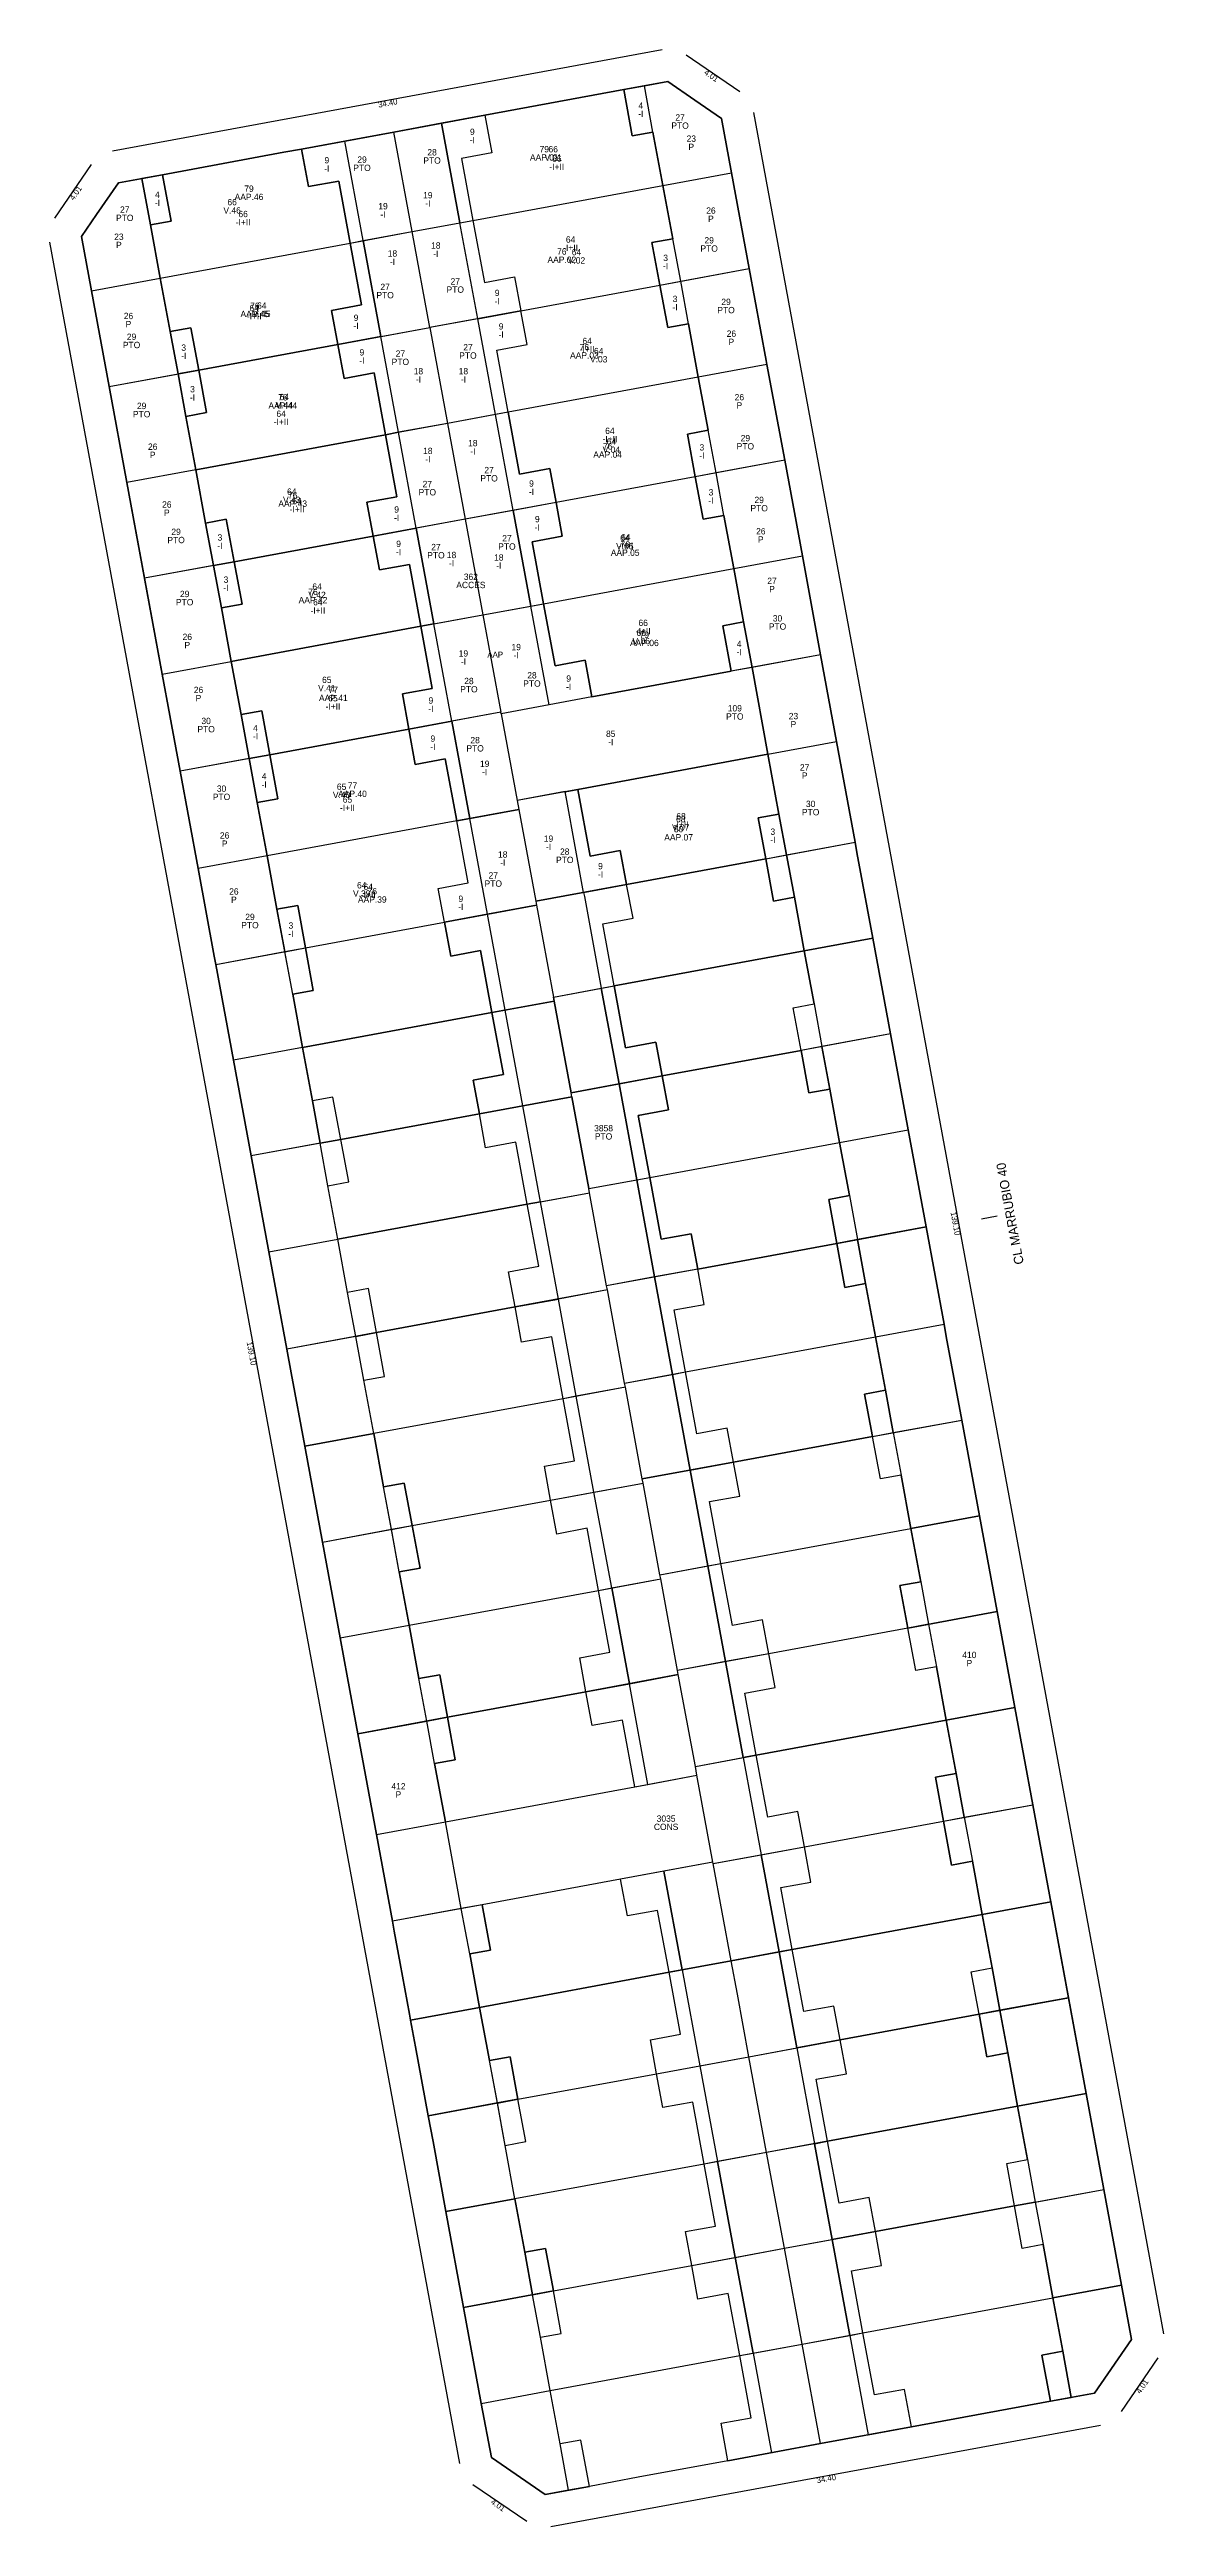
# Model space of a CAD drawing. Header units: metres. Extents: x 600199 to 600268, y 4315272 to 4315425.
import ezdxf
from ezdxf.enums import TextEntityAlignment as Align

# ---------------------------------------------------------------- set-up
doc = ezdxf.new("R2010")
doc.units = ezdxf.units.M

msp = doc.modelspace()

# ---------------------------------------------------------------- texts
at = {"layer": 'PG-AA'}
for s, p in [('-I', (600235.81, 4315421.23)), ('-I', (600225.44, 4315419.61)), ('P', (600238.92, 4315419.19)), ('-I', (600216.48, 4315417.86)), ('-I+II', (600230.64, 4315417.96)), ('-I', (600206.05, 4315415.74)), ('-I', (600219.94, 4315415.03)), ('-I', (600222.7, 4315415.71)), ('P', (600240.13, 4315414.76)), ('P', (600203.68, 4315413.15)), ('-I+II', (600211.33, 4315414.55)), ('-I', (600220.52, 4315412.12)), ('-I', (600223.19, 4315412.61)), ('-I+II', (600231.49, 4315412.98)), ('-I', (600237.34, 4315411.85)), ('-I+II', (600212.01, 4315408.76)), ('-I', (600226.97, 4315409.69)), ('-I', (600237.92, 4315409.32)), ('P', (600204.27, 4315408.27)), ('-I', (600218.28, 4315408.16)), ('-I', (600227.21, 4315407.63)), ('P', (600241.39, 4315407.18)), ('-I', (600207.67, 4315406.32)), ('-I', (600218.64, 4315406.03)), ('-I+II', (600232.51, 4315406.73)), ('-I', (600222.12, 4315404.87)), ('-I', (600224.89, 4315404.87)), ('-I', (600208.21, 4315403.76)), ('P', (600241.88, 4315403.27)), ('-I+II', (600213.67, 4315402.25)), ('-I+II', (600233.91, 4315401.2)), ('P', (600205.76, 4315400.22)), ('-I', (600222.7, 4315399.96)), ('-I', (600225.47, 4315400.44)), ('-I', (600239.57, 4315400.18)), ('-I', (600229.08, 4315397.95)), ('P', (600206.63, 4315396.66)), ('-I+II', (600214.65, 4315396.87)), ('-I', (600220.78, 4315396.35)), ('-I', (600240.13, 4315397.41)), ('-I', (600229.44, 4315395.76)), ('P', (600243.2, 4315395.01)), ('-I', (600209.9, 4315394.63)), ('-I', (600220.9, 4315394.24)), ('-I', (600224.16, 4315393.55)), ('-I', (600227.07, 4315393.4)), ('-I+II', (600234.89, 4315394.64)), ('-I', (600210.27, 4315392.03)), ('P', (600243.89, 4315391.96)), ('-I+II', (600215.93, 4315390.64)), ('-I+II', (600235.96, 4315389.37)), ('P', (600207.89, 4315388.51)), ('-I', (600224.89, 4315387.49)), ('-I', (600228.14, 4315387.88)), ('-I', (600241.87, 4315388.08)), ('-I', (600231.37, 4315385.94)), ('P', (600208.58, 4315385.24)), ('-I+II', (600216.86, 4315384.73)), ('-I', (600222.89, 4315384.59)), ('-I', (600212.09, 4315382.89)), ('-I', (600233.96, 4315382.54)), ('P', (600245.21, 4315383.63)), ('-I', (600223.01, 4315382.24)), ('-I', (600212.62, 4315379.92)), ('-I', (600226.2, 4315380.69)), ('P', (600245.9, 4315380.47)), ('-I+II', (600217.75, 4315378.49)), ('-I+II', (600238.29, 4315377.46)), ('-I', (600243.94, 4315376.51)), ('P', (600210.19, 4315376.28)), ('-I', (600227.31, 4315375.11)), ('-I', (600230.13, 4315376.08)), ('-I', (600233.33, 4315374.39)), ('P', (600210.76, 4315372.83)), ('-I+II', (600219.03, 4315373.12)), ('-I', (600224.73, 4315372.38)), ('-I', (600214.27, 4315370.73)), ('P', (600256.04, 4315325.81)), ('P', (600220.89, 4315317.72)), ('CONS', (600237.37, 4315315.73))]:
    msp.add_text(s, height=0.39, dxfattribs=at).set_placement(p, align=Align.TOP_CENTER)
at = {"layer": 'PG-AS'}
for s, p in [('4', (600235.81, 4315421.23)), ('9', (600225.44, 4315419.61)), ('23', (600238.92, 4315419.19)), ('9', (600216.48, 4315417.86)), ('66', (600230.64, 4315417.96)), ('4', (600206.05, 4315415.74)), ('19', (600222.7, 4315415.71)), ('66', (600211.33, 4315414.55)), ('19', (600219.94, 4315415.03)), ('26', (600240.13, 4315414.76)), ('23', (600203.68, 4315413.15)), ('18', (600223.19, 4315412.61)), ('64', (600231.49, 4315412.98)), ('18', (600220.52, 4315412.12)), ('3', (600237.34, 4315411.85)), ('9', (600226.97, 4315409.69)), ('26', (600204.27, 4315408.27)), ('64', (600212.01, 4315408.76)), ('9', (600218.28, 4315408.16)), ('3', (600237.92, 4315409.32)), ('9', (600227.21, 4315407.63)), ('64', (600232.51, 4315406.73)), ('26', (600241.39, 4315407.18)), ('3', (600207.67, 4315406.32)), ('9', (600218.64, 4315406.03)), ('3', (600208.21, 4315403.76)), ('18', (600222.12, 4315404.87)), ('18', (600224.89, 4315404.87)), ('64', (600213.67, 4315402.25)), ('26', (600241.88, 4315403.27)), ('18', (600225.47, 4315400.44)), ('64', (600233.91, 4315401.2)), ('26', (600205.76, 4315400.22)), ('18', (600222.7, 4315399.96)), ('3', (600239.57, 4315400.18)), ('9', (600229.08, 4315397.95)), ('3', (600240.13, 4315397.41)), ('26', (600206.63, 4315396.66)), ('64', (600214.65, 4315396.87)), ('9', (600220.78, 4315396.35)), ('9', (600229.44, 4315395.76)), ('3', (600209.9, 4315394.63)), ('9', (600220.9, 4315394.24)), ('64', (600234.89, 4315394.64)), ('26', (600243.2, 4315395.01)), ('18', (600224.16, 4315393.55)), ('18', (600227.07, 4315393.4)), ('3', (600210.27, 4315392.03)), ('27', (600243.89, 4315391.96)), ('64', (600215.93, 4315390.64)), ('26', (600207.89, 4315388.51)), ('66', (600235.96, 4315389.37)), ('19', (600224.89, 4315387.49)), ('19', (600228.14, 4315387.88)), ('4', (600241.87, 4315388.08)), ('26', (600208.58, 4315385.24)), ('9', (600231.37, 4315385.94)), ('65', (600216.86, 4315384.73)), ('9', (600222.89, 4315384.59)), ('23', (600245.21, 4315383.63)), ('4', (600212.09, 4315382.89)), ('9', (600223.01, 4315382.24)), ('85', (600233.96, 4315382.54)), ('19', (600226.2, 4315380.69)), ('4', (600212.62, 4315379.92)), ('27', (600245.9, 4315380.47)), ('65', (600217.75, 4315378.49)), ('68', (600238.29, 4315377.46)), ('26', (600210.19, 4315376.28)), ('19', (600230.13, 4315376.08)), ('3', (600243.94, 4315376.51)), ('18', (600227.31, 4315375.11)), ('64', (600219.03, 4315373.12)), ('9', (600233.33, 4315374.39)), ('26', (600210.76, 4315372.83)), ('9', (600224.73, 4315372.38)), ('3', (600214.27, 4315370.73)), ('410', (600256.04, 4315325.81)), ('412', (600220.89, 4315317.72)), ('3035', (600237.37, 4315315.73))]:
    msp.add_text(s, height=0.39, dxfattribs=at).set_placement(p, align=Align.BOTTOM_CENTER)
at = {"layer": 'PG-CO'}
for s, rotation, p in [('4.01', 325.48, (600240.26, 4315423.53)), ('34.40', 10.45, (600220.2, 4315421.87)), ('4.01', 55.48, (600200.87, 4315416.26)), ('139.10', 280.45, (600255.37, 4315352.72)), ('139.10', 280.45, (600212.03, 4315344.72)), ('4.01', 55.48, (600266.53, 4315281.18)), ('34.40', 10.45, (600247.2, 4315275.57)), ('4.01', 325.56, (600227.13, 4315273.91))]:
    msp.add_text(s, height=0.36, rotation=rotation, dxfattribs=at).set_placement(p, align=Align.TOP_CENTER)
at = {"layer": 'PG-TL'}
msp.add_text('CL MARRUBIO 40', height=0.57, rotation=100.45, dxfattribs=at).set_placement((600258.99, 4315353.38), align=Align.BOTTOM_CENTER)
at = {"layer": 'PS1-AS'}
for s, p in [('79', (600229.87, 4315418.54)), ('79', (600211.69, 4315416.11)), ('76', (600230.95, 4315412.24)), ('76', (600212.05, 4315408.9)), ('76', (600232.34, 4315406.35)), ('76', (600213.77, 4315403.26)), ('76', (600233.77, 4315400.24)), ('76', (600214.38, 4315397.22)), ('76', (600234.85, 4315394.2)), ('76', (600215.63, 4315391.28)), ('362', (600225.35, 4315392.21)), ('79', (600236.03, 4315388.64)), ('77', (600216.88, 4315385.25)), ('77', (600218.06, 4315379.35)), ('80', (600238.14, 4315376.67)), ('76', (600219.28, 4315372.84))]:
    msp.add_text(s, height=0.39, dxfattribs=at).set_placement(p, align=Align.BOTTOM_CENTER)
at = {"layer": 'PS1-AU'}
for s, p in [('AAP.01', (600229.87, 4315418.54)), ('AAP.46', (600211.69, 4315416.11)), ('AAP.02', (600230.95, 4315412.24)), ('AAP.45', (600212.05, 4315408.9)), ('AAP.03', (600232.34, 4315406.35)), ('AAP.44', (600213.77, 4315403.26)), ('AAP.04', (600233.77, 4315400.24)), ('AAP.43', (600214.38, 4315397.22)), ('AAP.05', (600234.85, 4315394.2)), ('ACCES', (600225.35, 4315392.21)), ('AAP.42', (600215.63, 4315391.28)), ('AAP.06', (600236.03, 4315388.64)), ('AAP.41', (600216.88, 4315385.25)), ('AAP.40', (600218.06, 4315379.35)), ('AAP.07', (600238.14, 4315376.67)), ('AAP.39', (600219.28, 4315372.84))]:
    msp.add_text(s, height=0.39, dxfattribs=at).set_placement(p, align=Align.TOP_CENTER)
at = {"layer": 'PS1-TO'}
msp.add_text('AAP', height=0.36, dxfattribs=at).set_placement((600226.85, 4315387.44), align=Align.BOTTOM_CENTER)
at = {"layer": 'PS2-AS'}
for s, p in [('27', (600238.23, 4315420.5)), ('29', (600218.65, 4315417.9)), ('28', (600222.96, 4315418.35)), ('66', (600230.42, 4315418.54)), ('27', (600204.04, 4315414.82)), ('66', (600210.65, 4315415.28)), ('29', (600240.02, 4315412.93)), ('64', (600231.85, 4315412.2)), ('27', (600220.07, 4315410.06)), ('27', (600224.39, 4315410.4)), ('64', (600212.48, 4315408.91)), ('29', (600241.06, 4315409.14)), ('29', (600204.46, 4315406.99)), ('27', (600221.01, 4315405.95)), ('27', (600225.17, 4315406.34)), ('64', (600233.22, 4315406.11)), ('29', (600205.08, 4315402.73)), ('64', (600213.86, 4315403.28)), ('64', (600234, 4315400.54)), ('29', (600242.25, 4315400.75)), ('64', (600214.32, 4315397.45)), ('27', (600222.67, 4315397.92)), ('27', (600226.47, 4315398.78)), ('29', (600243.1, 4315396.94)), ('29', (600207.2, 4315394.98)), ('27', (600227.57, 4315394.58)), ('64', (600234.83, 4315394.6)), ('27', (600223.2, 4315394.04)), ('64', (600215.88, 4315391.6)), ('29', (600207.73, 4315391.15)), ('30', (600244.23, 4315389.65)), ('66', (600235.84, 4315388.76)), ('65', (600216.48, 4315385.86)), ('28', (600225.23, 4315385.79)), ('28', (600229.11, 4315386.14)), ('109', (600241.6, 4315384.11)), ('30', (600209.05, 4315383.33)), ('28', (600225.61, 4315382.15)), ('30', (600210, 4315379.16)), ('65', (600217.39, 4315379.28)), ('30', (600246.27, 4315378.22)), ('68', (600238.27, 4315377.28)), ('28', (600231.13, 4315375.28)), ('64', (600218.63, 4315373.21)), ('27', (600226.73, 4315373.82)), ('29', (600211.75, 4315371.26)), ('3858', (600233.52, 4315358.25))]:
    msp.add_text(s, height=0.39, dxfattribs=at).set_placement(p, align=Align.BOTTOM_CENTER)
at = {"layer": 'PS2-AU'}
for s, p in [('PTO', (600238.23, 4315420.5)), ('PTO', (600218.65, 4315417.9)), ('PTO', (600222.96, 4315418.35)), ('V.01', (600230.42, 4315418.54)), ('PTO', (600204.04, 4315414.82)), ('V.46', (600210.65, 4315415.28)), ('V.02', (600231.85, 4315412.2)), ('PTO', (600240.02, 4315412.93)), ('PTO', (600220.07, 4315410.06)), ('PTO', (600224.39, 4315410.4)), ('V.45', (600212.48, 4315408.91)), ('PTO', (600241.06, 4315409.14)), ('PTO', (600204.46, 4315406.99)), ('PTO', (600221.01, 4315405.95)), ('PTO', (600225.17, 4315406.34)), ('V.03', (600233.22, 4315406.11)), ('PTO', (600205.08, 4315402.73)), ('V.44', (600213.86, 4315403.28)), ('V.04', (600234, 4315400.54)), ('PTO', (600242.25, 4315400.75)), ('PTO', (600222.67, 4315397.92)), ('PTO', (600226.47, 4315398.78)), ('V.43', (600214.32, 4315397.45)), ('PTO', (600243.1, 4315396.94)), ('PTO', (600207.2, 4315394.98)), ('PTO', (600223.2, 4315394.04)), ('PTO', (600227.57, 4315394.58)), ('V.05', (600234.83, 4315394.6)), ('PTO', (600207.73, 4315391.15)), ('V.42', (600215.88, 4315391.6)), ('V.06', (600235.84, 4315388.76)), ('PTO', (600244.23, 4315389.65)), ('V.41', (600216.48, 4315385.86)), ('PTO', (600225.23, 4315385.79)), ('PTO', (600229.11, 4315386.14)), ('PTO', (600241.6, 4315384.11)), ('PTO', (600209.05, 4315383.33)), ('PTO', (600225.61, 4315382.15)), ('PTO', (600210, 4315379.16)), ('V.40', (600217.39, 4315379.28)), ('PTO', (600246.27, 4315378.22)), ('V.07', (600238.27, 4315377.28)), ('PTO', (600231.13, 4315375.28)), ('PTO', (600226.73, 4315373.82)), ('V.39', (600218.63, 4315373.21)), ('PTO', (600211.75, 4315371.26)), ('PTO', (600233.52, 4315358.25))]:
    msp.add_text(s, height=0.39, dxfattribs=at).set_placement(p, align=Align.TOP_CENTER)
at = {"layer": 'PS3-AS'}
for s, p in [('66', (600230.42, 4315418.54)), ('66', (600210.65, 4315415.28)), ('64', (600231.85, 4315412.2)), ('64', (600212.48, 4315408.91)), ('64', (600233.22, 4315406.11)), ('64', (600213.86, 4315403.28)), ('64', (600234, 4315400.54)), ('64', (600214.32, 4315397.45)), ('64', (600234.83, 4315394.6)), ('64', (600215.88, 4315391.6)), ('66', (600235.84, 4315388.76)), ('65', (600216.48, 4315385.86)), ('65', (600217.39, 4315379.28)), ('68', (600238.27, 4315377.28)), ('64', (600218.63, 4315373.21))]:
    msp.add_text(s, height=0.39, dxfattribs=at).set_placement(p, align=Align.BOTTOM_CENTER)
at = {"layer": 'PS3-AU'}
for s, p in [('V.01', (600230.42, 4315418.54)), ('V.46', (600210.65, 4315415.28)), ('V.02', (600231.85, 4315412.2)), ('V.45', (600212.48, 4315408.91)), ('V.03', (600233.22, 4315406.11)), ('V.44', (600213.86, 4315403.28)), ('V.04', (600234, 4315400.54)), ('V.43', (600214.32, 4315397.45)), ('V.05', (600234.83, 4315394.6)), ('V.42', (600215.88, 4315391.6)), ('V.06', (600235.84, 4315388.76)), ('V.41', (600216.48, 4315385.86)), ('V.40', (600217.39, 4315379.28)), ('V.07', (600238.27, 4315377.28)), ('V.39', (600218.63, 4315373.21))]:
    msp.add_text(s, height=0.39, dxfattribs=at).set_placement(p, align=Align.TOP_CENTER)

# ---------------------------------------------------------------- linework, layer by layer
at = {"layer": 'PG-CO'}
for p, q in [((600203.29, 4315418.75), (600237.12, 4315424.99)), ((600238.61, 4315424.67), (600241.91, 4315422.4)), ((600242.75, 4315421.11), (600267.99, 4315284.32)), ((600199.73, 4315414.61), (600202, 4315417.91)), ((600199.41, 4315413.12), (600224.64, 4315276.33)), ((600265.4, 4315279.53), (600267.67, 4315282.83)), ((600230.28, 4315272.45), (600264.11, 4315278.69)), ((600225.48, 4315275.04), (600228.79, 4315272.77))]:
    msp.add_line(p, q, dxfattribs=at)
at = {"layer": 'PG-LF'}
msp.add_line((600256.78, 4315352.98), (600257.76, 4315353.16), dxfattribs=at)
at = {"layer": 'PG-LI'}
for points in [[(600234.76, 4315422.52), (600235.29, 4315419.67), (600236.56, 4315419.91)], [(600236.56, 4315419.91), (600236.03, 4315422.75)], [(600226.2, 4315420.94), (600226.63, 4315418.63), (600224.77, 4315418.28), (600225.48, 4315414.47)], [(600218.71, 4315413.22), (600217.58, 4315419.35)], [(600221.73, 4315413.78), (600220.6, 4315419.91)], [(600224.68, 4315414.32), (600223.55, 4315420.45)], [(600236.56, 4315419.91), (600237.17, 4315416.62)], [(600214.93, 4315418.86), (600215.36, 4315416.55), (600217.22, 4315416.89), (600217.92, 4315413.07)], [(600205.62, 4315414.2), (600205.09, 4315417.05)], [(600205.62, 4315414.2), (600206.9, 4315414.43), (600206.37, 4315417.28)], [(600225.48, 4315414.47), (600237.17, 4315416.62)], [(600237.17, 4315416.62), (600241.4, 4315417.4)], [(600237.17, 4315416.62), (600237.78, 4315413.34)], [(600206.23, 4315410.91), (600205.62, 4315414.2)], [(600206.23, 4315410.91), (600217.92, 4315413.07)], [(600217.92, 4315413.07), (600218.62, 4315409.26), (600216.77, 4315408.92), (600217.15, 4315406.82)], [(600217.92, 4315413.07), (600218.71, 4315413.22)], [(600218.71, 4315413.22), (600221.73, 4315413.78)], [(600219.8, 4315407.31), (600218.71, 4315413.22)], [(600221.73, 4315413.78), (600224.68, 4315414.32)], [(600222.82, 4315407.87), (600221.73, 4315413.78)], [(600224.68, 4315414.32), (600225.48, 4315414.47)], [(600225.77, 4315408.41), (600224.68, 4315414.32)], [(600225.48, 4315414.47), (600226.18, 4315410.65), (600228.04, 4315411), (600228.43, 4315408.9)], [(600237.78, 4315413.34), (600236.5, 4315413.1), (600236.98, 4315410.48)], [(600238.27, 4315410.72), (600237.78, 4315413.34)], [(600202, 4315410.13), (600206.23, 4315410.91)], [(600206.84, 4315407.63), (600206.23, 4315410.91)], [(600228.43, 4315408.9), (600236.98, 4315410.48)], [(600236.98, 4315410.48), (600238.27, 4315410.72)], [(600236.98, 4315410.48), (600237.47, 4315407.87), (600238.75, 4315408.1)], [(600238.27, 4315410.72), (600242.49, 4315411.5)], [(600238.75, 4315408.1), (600238.27, 4315410.72)], [(600228.43, 4315408.9), (600225.77, 4315408.41)], [(600227.65, 4315402.66), (600226.95, 4315406.48), (600228.81, 4315406.82), (600228.43, 4315408.9)], [(600208.6, 4315405.25), (600208.11, 4315407.86), (600206.84, 4315407.63)], [(600207.32, 4315405.01), (600206.84, 4315407.63)], [(600217.15, 4315406.82), (600219.8, 4315407.31)], [(600219.8, 4315407.31), (600222.82, 4315407.87)], [(600220.89, 4315401.42), (600219.8, 4315407.31)], [(600225.77, 4315408.41), (600222.82, 4315407.87)], [(600222.82, 4315407.87), (600223.91, 4315401.97)], [(600226.86, 4315402.51), (600225.77, 4315408.41)], [(600238.75, 4315408.1), (600239.35, 4315404.82)], [(600208.6, 4315405.25), (600217.15, 4315406.82)], [(600217.15, 4315406.82), (600217.54, 4315404.74), (600219.4, 4315405.08), (600220.1, 4315401.27)], [(600243.58, 4315405.6), (600239.35, 4315404.82)], [(600203.09, 4315404.23), (600207.32, 4315405.01)], [(600207.32, 4315405.01), (600208.6, 4315405.25)], [(600207.8, 4315402.4), (600207.32, 4315405.01)], [(600207.8, 4315402.4), (600209.08, 4315402.63), (600208.6, 4315405.25)], [(600239.35, 4315404.82), (600227.65, 4315402.66)], [(600239.35, 4315404.82), (600239.96, 4315401.54)], [(600208.41, 4315399.11), (600207.8, 4315402.4)], [(600226.86, 4315402.51), (600223.91, 4315401.97)], [(600227.65, 4315402.66), (600226.86, 4315402.51)], [(600227.95, 4315396.61), (600226.86, 4315402.51)], [(600230.6, 4315397.1), (600230.21, 4315399.19), (600228.35, 4315398.84), (600227.65, 4315402.66)], [(600220.1, 4315401.27), (600208.41, 4315399.11)], [(600220.1, 4315401.27), (600220.8, 4315397.45), (600218.95, 4315397.11), (600219.33, 4315395.03)], [(600220.89, 4315401.42), (600220.1, 4315401.27)], [(600223.91, 4315401.97), (600220.89, 4315401.42)], [(600221.98, 4315395.52), (600220.89, 4315401.42)], [(600223.91, 4315401.97), (600225, 4315396.07)], [(600239.96, 4315401.54), (600238.68, 4315401.3), (600239.16, 4315398.68)], [(600240.45, 4315398.92), (600239.96, 4315401.54)], [(600244.67, 4315399.7), (600240.45, 4315398.92)], [(600208.41, 4315399.11), (600204.17, 4315398.33)], [(600209.02, 4315395.83), (600208.41, 4315399.11)], [(600239.16, 4315398.68), (600230.6, 4315397.1)], [(600240.45, 4315398.92), (600239.16, 4315398.68)], [(600239.16, 4315398.68), (600239.65, 4315396.07), (600240.93, 4315396.3)], [(600240.93, 4315396.3), (600240.45, 4315398.92)], [(600227.95, 4315396.61), (600225, 4315396.07)], [(600230.6, 4315397.1), (600227.95, 4315396.61)], [(600229.04, 4315390.72), (600227.95, 4315396.61)], [(600229.82, 4315390.86), (600229.12, 4315394.67), (600230.98, 4315395.02), (600230.6, 4315397.1)], [(600240.93, 4315396.3), (600241.53, 4315393.02)], [(600210.77, 4315393.45), (600210.29, 4315396.06), (600209.02, 4315395.83)], [(600209.5, 4315393.22), (600209.02, 4315395.83)], [(600219.33, 4315395.03), (600210.77, 4315393.45)], [(600221.98, 4315395.52), (600219.33, 4315395.03)], [(600219.33, 4315395.03), (600219.72, 4315392.94), (600221.57, 4315393.28), (600222.27, 4315389.47)], [(600225, 4315396.07), (600221.98, 4315395.52)], [(600223.07, 4315389.62), (600221.98, 4315395.52)], [(600225, 4315396.07), (600226.09, 4315390.17)], [(600209.5, 4315393.22), (600205.26, 4315392.43)], [(600210.77, 4315393.45), (600209.5, 4315393.22)], [(600209.99, 4315390.6), (600209.5, 4315393.22)], [(600209.99, 4315390.6), (600211.26, 4315390.83), (600210.77, 4315393.45)], [(600241.53, 4315393.02), (600245.76, 4315393.8)], [(600229.82, 4315390.86), (600241.53, 4315393.02)], [(600241.53, 4315393.02), (600242.14, 4315389.74)], [(600210.59, 4315387.31), (600209.99, 4315390.6)], [(600223.07, 4315389.62), (600226.09, 4315390.17)], [(600226.09, 4315390.17), (600229.04, 4315390.72)], [(600226.09, 4315390.17), (600227.19, 4315384.18)], [(600229.04, 4315390.72), (600229.82, 4315390.86)], [(600230.16, 4315384.63), (600229.04, 4315390.72)], [(600232.8, 4315385.12), (600232.39, 4315387.39), (600230.53, 4315387.04), (600229.82, 4315390.86)], [(600210.59, 4315387.31), (600222.27, 4315389.47)], [(600222.27, 4315389.47), (600222.97, 4315385.65), (600221.13, 4315385.31), (600221.53, 4315383.14)], [(600222.27, 4315389.47), (600223.07, 4315389.62)], [(600224.17, 4315383.63), (600223.07, 4315389.62)], [(600242.14, 4315389.74), (600240.86, 4315389.5), (600241.37, 4315386.7)], [(600242.14, 4315389.74), (600242.66, 4315386.94)], [(600206.35, 4315386.53), (600210.59, 4315387.31)], [(600211.2, 4315384.03), (600210.59, 4315387.31)], [(600246.88, 4315387.72), (600242.66, 4315386.94)], [(600241.37, 4315386.7), (600232.8, 4315385.12)], [(600242.66, 4315386.94), (600241.37, 4315386.7)], [(600242.66, 4315386.94), (600243.64, 4315381.59)], [(600212.98, 4315381.56), (600212.48, 4315384.26), (600211.2, 4315384.03)], [(600227.19, 4315384.18), (600224.17, 4315383.63)], [(600227.21, 4315384.09), (600227.19, 4315384.18)], [(600230.16, 4315384.63), (600227.21, 4315384.09)], [(600227.21, 4315384.09), (600228.2, 4315378.74)], [(600232.8, 4315385.12), (600230.16, 4315384.63)], [(600211.7, 4315381.32), (600211.2, 4315384.03)], [(600221.53, 4315383.14), (600212.98, 4315381.56)], [(600224.17, 4315383.63), (600221.53, 4315383.14)], [(600221.53, 4315383.14), (600221.91, 4315380.96), (600223.77, 4315381.3), (600224.48, 4315377.49)], [(600225.28, 4315377.64), (600224.17, 4315383.63)], [(600211.7, 4315381.32), (600207.45, 4315380.54)], [(600212.98, 4315381.56), (600211.7, 4315381.32)], [(600212.2, 4315378.62), (600211.7, 4315381.32)], [(600212.2, 4315378.62), (600213.47, 4315378.85), (600212.98, 4315381.56)], [(600243.64, 4315381.59), (600231.93, 4315379.43)], [(600243.64, 4315381.59), (600247.86, 4315382.37)], [(600244.32, 4315377.91), (600243.64, 4315381.59)], [(600212.8, 4315375.33), (600212.2, 4315378.62)], [(600225.28, 4315377.64), (600228.3, 4315378.19)], [(600231.15, 4315379.29), (600228.2, 4315378.74)], [(600228.2, 4315378.74), (600228.3, 4315378.19)], [(600228.3, 4315378.19), (600229.34, 4315372.54)], [(600231.15, 4315379.29), (600231.93, 4315379.43)], [(600232.29, 4315373.08), (600231.25, 4315378.74), (600231.15, 4315379.29)], [(600231.93, 4315379.43), (600232.69, 4315375.32), (600234.55, 4315375.66), (600234.94, 4315373.57)], [(600224.48, 4315377.49), (600212.8, 4315375.33)], [(600223.72, 4315371.25), (600223.34, 4315373.33), (600225.18, 4315373.67), (600224.48, 4315377.49)], [(600224.48, 4315377.49), (600225.28, 4315377.64)], [(600226.37, 4315371.74), (600225.28, 4315377.64)], [(600243.5, 4315375.15), (600243.03, 4315377.67), (600244.32, 4315377.91)], [(600244.32, 4315377.91), (600244.79, 4315375.39)], [(600212.8, 4315375.33), (600208.56, 4315374.55)], [(600213.41, 4315372.05), (600212.8, 4315375.33)], [(600234.94, 4315373.57), (600243.5, 4315375.15)], [(600243.5, 4315375.15), (600244.79, 4315375.39)], [(600244.79, 4315375.39), (600249.01, 4315376.17)], [(600244.79, 4315375.39), (600245.27, 4315372.78)], [(600234.94, 4315373.57), (600232.29, 4315373.08)], [(600215.17, 4315369.67), (600214.69, 4315372.28), (600213.41, 4315372.05)], [(600213.9, 4315369.44), (600213.41, 4315372.05)], [(600229.39, 4315372.29), (600226.37, 4315371.74)], [(600232.29, 4315373.08), (600229.34, 4315372.54)], [(600229.34, 4315372.54), (600229.39, 4315372.29)], [(600245.27, 4315372.78), (600245.87, 4315369.49)], [(600215.17, 4315369.67), (600223.72, 4315371.25)], [(600226.37, 4315371.74), (600223.72, 4315371.25)], [(600209.64, 4315368.65), (600213.9, 4315369.44)], [(600213.9, 4315369.44), (600215.17, 4315369.67)], [(600214.38, 4315366.82), (600213.9, 4315369.44)], [(600245.87, 4315369.49), (600246.48, 4315366.21)], [(600214.98, 4315363.53), (600214.38, 4315366.82)], [(600246.48, 4315366.21), (600246.96, 4315363.59)], [(600215.59, 4315360.25), (600214.98, 4315363.53)], [(600246.96, 4315363.59), (600247.44, 4315360.97)], [(600216.07, 4315357.63), (600215.59, 4315360.25)], [(600247.44, 4315360.97), (600248.05, 4315357.69)], [(600216.55, 4315355.01), (600216.07, 4315357.63)], [(600248.05, 4315357.69), (600248.66, 4315354.41)], [(600217.16, 4315351.73), (600216.55, 4315355.01)], [(600248.66, 4315354.41), (600249.16, 4315351.7)], [(600217.76, 4315348.44), (600217.16, 4315351.73)], [(600249.16, 4315351.7), (600249.65, 4315349)], [(600249.65, 4315349), (600250.26, 4315345.71)], [(600218.26, 4315345.74), (600217.76, 4315348.44)], [(600218.76, 4315343.04), (600218.26, 4315345.74)], [(600250.26, 4315345.71), (600250.87, 4315342.43)], [(600219.37, 4315339.75), (600218.76, 4315343.04)], [(600250.87, 4315342.43), (600251.35, 4315339.82)], [(600219.97, 4315336.47), (600219.37, 4315339.75)], [(600251.35, 4315339.82), (600251.84, 4315337.2)], [(600251.84, 4315337.2), (600252.44, 4315333.91)], [(600220.46, 4315333.86), (600219.97, 4315336.47)], [(600220.94, 4315331.24), (600220.46, 4315333.86)], [(600252.44, 4315333.91), (600253.05, 4315330.63)], [(600221.55, 4315327.95), (600220.94, 4315331.24)], [(600253.05, 4315330.63), (600253.53, 4315328.02)], [(600222.15, 4315324.67), (600221.55, 4315327.95)], [(600253.53, 4315328.02), (600254.02, 4315325.4)], [(600222.63, 4315322.05), (600222.15, 4315324.67)], [(600254.02, 4315325.4), (600254.62, 4315322.11)], [(600223.12, 4315319.43), (600222.63, 4315322.05)], [(600254.62, 4315322.11), (600255.23, 4315318.83)], [(600223.78, 4315315.85), (600223.12, 4315319.43)], [(600255.23, 4315318.83), (600255.73, 4315316.13)], [(600224.76, 4315310.5), (600223.78, 4315315.85)], [(600255.73, 4315316.13), (600256.23, 4315313.42)], [(600256.23, 4315313.42), (600256.83, 4315310.13)], [(600225.28, 4315307.71), (600224.76, 4315310.5)], [(600256.83, 4315310.13), (600257.44, 4315306.85)], [(600225.89, 4315304.42), (600225.28, 4315307.71)], [(600257.44, 4315306.85), (600257.92, 4315304.24)], [(600226.49, 4315301.14), (600225.89, 4315304.42)], [(600257.92, 4315304.24), (600258.4, 4315301.62)], [(600226.98, 4315298.53), (600226.49, 4315301.14)], [(600258.4, 4315301.62), (600259.01, 4315298.33)], [(600227.46, 4315295.91), (600226.98, 4315298.53)], [(600259.01, 4315298.33), (600259.61, 4315295.05)], [(600228.06, 4315292.62), (600227.46, 4315295.91)], [(600259.61, 4315295.05), (600260.1, 4315292.42)], [(600228.67, 4315289.34), (600228.06, 4315292.62)], [(600260.1, 4315292.42), (600260.58, 4315289.81)], [(600260.58, 4315289.81), (600261.18, 4315286.52)], [(600229.15, 4315286.72), (600228.67, 4315289.34)], [(600229.63, 4315284.1), (600229.15, 4315286.72)], [(600261.18, 4315286.52), (600261.79, 4315283.24)], [(600230.24, 4315280.82), (600229.63, 4315284.1)], [(600261.79, 4315283.24), (600262.31, 4315280.39)], [(600230.84, 4315277.53), (600230.24, 4315280.82)], [(600231.36, 4315274.69), (600230.84, 4315277.53)]]:
    msp.add_lwpolyline(points, dxfattribs=at)
at = {"layer": 'PG-LP'}
for points in [[(600226.2, 4315420.94), (600234.76, 4315422.52)], [(600234.76, 4315422.52), (600236.03, 4315422.75)], [(600236.03, 4315422.75), (600237.48, 4315423.02), (600239.14, 4315421.88), (600240.78, 4315420.75), (600241.4, 4315417.4)], [(600223.55, 4315420.45), (600226.2, 4315420.94)], [(600214.93, 4315418.86), (600217.58, 4315419.35)], [(600217.58, 4315419.35), (600220.6, 4315419.91)], [(600220.6, 4315419.91), (600223.55, 4315420.45)], [(600206.37, 4315417.28), (600213.83, 4315418.66), (600214.93, 4315418.86)], [(600202, 4315410.13), (600201.38, 4315413.48), (600202.31, 4315414.83), (600203.65, 4315416.78), (600205.09, 4315417.05)], [(600205.09, 4315417.05), (600206.37, 4315417.28)], [(600241.4, 4315417.4), (600242.49, 4315411.5)], [(600203.09, 4315404.23), (600202, 4315410.13)], [(600242.49, 4315411.5), (600243.54, 4315405.83), (600243.58, 4315405.6)], [(600243.58, 4315405.6), (600244.67, 4315399.7)], [(600204.17, 4315398.33), (600203.09, 4315404.23)], [(600244.67, 4315399.7), (600245.76, 4315393.8)], [(600205.26, 4315392.43), (600204.17, 4315398.33)], [(600245.76, 4315393.8), (600246.88, 4315387.72)], [(600206.35, 4315386.53), (600205.26, 4315392.43)], [(600246.88, 4315387.72), (600247.86, 4315382.37)], [(600207.45, 4315380.54), (600206.82, 4315383.98), (600206.35, 4315386.53)], [(600247.86, 4315382.37), (600249.01, 4315376.17)], [(600208.56, 4315374.55), (600207.45, 4315380.54)], [(600249.01, 4315376.17), (600249.12, 4315375.55), (600250.09, 4315370.27)], [(600209.64, 4315368.65), (600209.55, 4315369.16), (600208.56, 4315374.55)], [(600250.09, 4315370.27), (600251.18, 4315364.37)], [(600210.73, 4315362.75), (600209.64, 4315368.65)], [(600251.18, 4315364.37), (600252.27, 4315358.47)], [(600211.82, 4315356.85), (600210.73, 4315362.75)], [(600252.27, 4315358.47), (600253.38, 4315352.48)], [(600212.92, 4315350.94), (600211.82, 4315356.85)], [(600253.38, 4315352.48), (600254.48, 4315346.49)], [(600214.02, 4315344.96), (600212.92, 4315350.94)], [(600254.48, 4315346.49), (600254.62, 4315345.74), (600255.57, 4315340.59)], [(600215.12, 4315338.97), (600214.29, 4315343.5), (600214.02, 4315344.96)], [(600255.57, 4315340.59), (600256.66, 4315334.69)], [(600216.21, 4315333.07), (600215.12, 4315338.97)], [(600256.66, 4315334.69), (600257.75, 4315328.79)], [(600217.3, 4315327.17), (600216.21, 4315333.07)], [(600257.75, 4315328.79), (600258.84, 4315322.89)], [(600218.39, 4315321.27), (600217.75, 4315324.72), (600217.3, 4315327.17)], [(600258.84, 4315322.89), (600259.94, 4315316.9)], [(600219.53, 4315315.07), (600218.39, 4315321.27)], [(600259.94, 4315316.9), (600260.97, 4315311.34), (600261.01, 4315311.13), (600261.05, 4315310.91)], [(600220.52, 4315309.72), (600219.53, 4315315.07)], [(600261.05, 4315310.91), (600262.14, 4315305.01)], [(600221.64, 4315303.64), (600221.58, 4315303.99), (600221, 4315307.12), (600220.63, 4315309.11), (600220.52, 4315309.72)], [(600262.14, 4315305.01), (600263.23, 4315299.11)], [(600222.73, 4315297.74), (600221.95, 4315301.99), (600221.64, 4315303.64)], [(600263.23, 4315299.11), (600264.32, 4315293.2)], [(600223.81, 4315291.84), (600223.02, 4315296.15), (600222.73, 4315297.74)], [(600264.32, 4315293.2), (600265.4, 4315287.3)], [(600224.9, 4315285.94), (600223.81, 4315291.84)], [(600265.4, 4315287.3), (600266.02, 4315283.96), (600263.75, 4315280.66), (600262.31, 4315280.39)], [(600225.99, 4315280.03), (600224.9, 4315285.94)], [(600262.31, 4315280.39), (600261.03, 4315280.16)], [(600231.36, 4315274.69), (600229.92, 4315274.42), (600226.61, 4315276.69), (600225.99, 4315280.03)], [(600261.03, 4315280.16), (600252.48, 4315278.58)], [(600246.87, 4315277.55), (600243.85, 4315276.99)], [(600249.82, 4315278.09), (600246.87, 4315277.55)], [(600252.48, 4315278.58), (600249.82, 4315278.09)], [(600241.18, 4315276.5), (600235.65, 4315275.48), (600232.65, 4315274.92)], [(600243.85, 4315276.99), (600241.18, 4315276.5)], [(600232.65, 4315274.92), (600231.36, 4315274.69)]]:
    msp.add_lwpolyline(points, dxfattribs=at)
at = {"layer": 'PG-LT'}
for points in [[(600243.5, 4315375.15), (600243.99, 4315372.54), (600245.27, 4315372.78)], [(600234.18, 4315367.33), (600233.48, 4315371.15), (600235.34, 4315371.49), (600234.94, 4315373.57)], [(600229.39, 4315372.29), (600230.43, 4315366.64)], [(600232.29, 4315373.08), (600232.34, 4315372.83), (600233.38, 4315367.18)], [(600223.72, 4315371.25), (600224.11, 4315369.16), (600225.95, 4315369.5), (600226.65, 4315365.68)], [(600227.46, 4315365.83), (600226.37, 4315371.74)], [(600214.38, 4315366.82), (600215.65, 4315367.05), (600215.17, 4315369.67)], [(600245.87, 4315369.49), (600234.18, 4315367.33)], [(600250.09, 4315370.27), (600245.87, 4315369.49)], [(600233.38, 4315367.18), (600234.18, 4315367.33)], [(600234.18, 4315367.33), (600234.88, 4315363.52), (600236.74, 4315363.86), (600237.13, 4315361.78)], [(600227.46, 4315365.83), (600226.65, 4315365.68)], [(600230.48, 4315366.39), (600227.46, 4315365.83)], [(600228.54, 4315359.93), (600227.46, 4315365.83)], [(600230.43, 4315366.64), (600233.38, 4315367.18)], [(600230.48, 4315366.39), (600230.43, 4315366.64)], [(600231.52, 4315360.74), (600230.48, 4315366.39)], [(600233.38, 4315367.18), (600234.47, 4315361.29)], [(600245.68, 4315363.35), (600245.2, 4315365.97), (600246.48, 4315366.21)], [(600226.65, 4315365.68), (600214.98, 4315363.53)], [(600226.65, 4315365.68), (600227.35, 4315361.86), (600225.5, 4315361.52), (600225.88, 4315359.44)], [(600251.18, 4315364.37), (600246.96, 4315363.59)], [(600214.98, 4315363.53), (600210.73, 4315362.75)], [(600245.68, 4315363.35), (600237.13, 4315361.78)], [(600246.96, 4315363.59), (600245.68, 4315363.35)], [(600247.44, 4315360.97), (600246.16, 4315360.73), (600245.68, 4315363.35)], [(600234.47, 4315361.29), (600231.52, 4315360.74)], [(600237.13, 4315361.78), (600234.47, 4315361.29)], [(600234.47, 4315361.29), (600235.56, 4315355.38)], [(600237.13, 4315361.78), (600237.51, 4315359.69), (600235.65, 4315359.35), (600236.36, 4315355.53)], [(600217.35, 4315357.87), (600216.86, 4315360.48), (600215.59, 4315360.25)], [(600225.88, 4315359.44), (600228.54, 4315359.93)], [(600228.54, 4315359.93), (600231.57, 4315360.49)], [(600229.63, 4315354.03), (600228.54, 4315359.93)], [(600231.57, 4315360.49), (600231.52, 4315360.74)], [(600231.57, 4315360.49), (600232.61, 4315354.84)], [(600225.88, 4315359.44), (600217.35, 4315357.87)], [(600228.82, 4315353.88), (600228.12, 4315357.7), (600226.26, 4315357.35), (600225.88, 4315359.44)], [(600248.05, 4315357.69), (600252.27, 4315358.47)], [(600216.07, 4315357.63), (600211.82, 4315356.85)], [(600217.35, 4315357.87), (600216.07, 4315357.63)], [(600216.55, 4315355.01), (600217.83, 4315355.25), (600217.35, 4315357.87)], [(600236.36, 4315355.53), (600248.05, 4315357.69)], [(600232.61, 4315354.84), (600235.56, 4315355.38)], [(600235.56, 4315355.38), (600236.36, 4315355.53)], [(600235.56, 4315355.38), (600236.66, 4315349.4)], [(600236.36, 4315355.53), (600237.06, 4315351.72), (600238.92, 4315352.06), (600239.32, 4315349.89)], [(600217.16, 4315351.73), (600228.82, 4315353.88)], [(600228.07, 4315347.55), (600227.67, 4315349.72), (600229.53, 4315350.07), (600228.82, 4315353.88)], [(600228.82, 4315353.88), (600229.63, 4315354.03)], [(600229.63, 4315354.03), (600232.66, 4315354.59)], [(600230.74, 4315348.04), (600229.63, 4315354.03)], [(600232.66, 4315354.59), (600232.61, 4315354.84)], [(600233.71, 4315348.85), (600232.66, 4315354.59)], [(600247.88, 4315351.46), (600247.38, 4315354.17), (600248.66, 4315354.41)], [(600253.38, 4315352.48), (600249.16, 4315351.7)], [(600212.92, 4315350.94), (600217.16, 4315351.73)], [(600239.32, 4315349.89), (600247.88, 4315351.46)], [(600249.16, 4315351.7), (600247.88, 4315351.46)], [(600247.88, 4315351.46), (600248.38, 4315348.76), (600249.65, 4315349)], [(600236.66, 4315349.4), (600233.71, 4315348.85)], [(600239.32, 4315349.89), (600236.66, 4315349.4)], [(600236.66, 4315349.4), (600237.77, 4315343.4)], [(600238.57, 4315343.55), (600237.86, 4315347.37), (600239.72, 4315347.71), (600239.32, 4315349.89)], [(600219.54, 4315345.98), (600219.04, 4315348.68), (600217.76, 4315348.44)], [(600228.07, 4315347.55), (600219.54, 4315345.98)], [(600230.74, 4315348.04), (600228.07, 4315347.55)], [(600231.03, 4315341.9), (600230.33, 4315345.72), (600228.47, 4315345.38), (600228.07, 4315347.55)], [(600233.76, 4315348.6), (600230.74, 4315348.04)], [(600231.84, 4315342.05), (600230.74, 4315348.04)], [(600233.76, 4315348.6), (600233.71, 4315348.85)], [(600234.81, 4315342.86), (600233.76, 4315348.6)], [(600219.54, 4315345.98), (600218.26, 4315345.74)], [(600218.76, 4315343.04), (600220.04, 4315343.27), (600219.54, 4315345.98)], [(600250.26, 4315345.71), (600254.48, 4315346.49)], [(600218.26, 4315345.74), (600214.02, 4315344.96)], [(600238.57, 4315343.55), (600250.26, 4315345.71)], [(600234.81, 4315342.86), (600237.77, 4315343.4)], [(600237.77, 4315343.4), (600238.57, 4315343.55)], [(600237.77, 4315343.4), (600238.86, 4315337.51)], [(600241.52, 4315338), (600241.13, 4315340.08), (600239.27, 4315339.74), (600238.57, 4315343.55)], [(600231.03, 4315341.9), (600219.37, 4315339.75)], [(600230.26, 4315335.66), (600229.88, 4315337.74), (600231.73, 4315338.08), (600231.03, 4315341.9)], [(600231.84, 4315342.05), (600231.03, 4315341.9)], [(600234.87, 4315342.61), (600231.84, 4315342.05)], [(600232.93, 4315336.15), (600231.84, 4315342.05)], [(600234.87, 4315342.61), (600234.81, 4315342.86)], [(600235.9, 4315336.96), (600234.87, 4315342.61)], [(600250.87, 4315342.43), (600249.59, 4315342.19), (600250.07, 4315339.58)], [(600251.35, 4315339.82), (600255.57, 4315340.59)], [(600219.37, 4315339.75), (600215.12, 4315338.97)], [(600250.07, 4315339.58), (600241.52, 4315338)], [(600250.07, 4315339.58), (600251.35, 4315339.82)], [(600251.84, 4315337.2), (600250.56, 4315336.96), (600250.07, 4315339.58)], [(600238.86, 4315337.51), (600235.9, 4315336.96)], [(600235.95, 4315336.71), (600235.9, 4315336.96)], [(600241.52, 4315338), (600238.86, 4315337.51)], [(600238.86, 4315337.51), (600239.94, 4315331.6)], [(600240.74, 4315331.75), (600240.04, 4315335.57), (600241.9, 4315335.91), (600241.52, 4315338)], [(600219.97, 4315336.47), (600221.25, 4315336.7), (600221.73, 4315334.09)], [(600221.73, 4315334.09), (600230.26, 4315335.66)], [(600230.26, 4315335.66), (600232.93, 4315336.15)], [(600233.2, 4315330.1), (600232.5, 4315333.92), (600230.64, 4315333.57), (600230.26, 4315335.66)], [(600232.93, 4315336.15), (600235.95, 4315336.71)], [(600234.02, 4315330.25), (600232.93, 4315336.15)], [(600236.99, 4315331.06), (600235.95, 4315336.71)], [(600216.21, 4315333.07), (600220.46, 4315333.86)], [(600220.46, 4315333.86), (600221.73, 4315334.09)], [(600221.73, 4315334.09), (600222.22, 4315331.47), (600220.94, 4315331.24)], [(600240.74, 4315331.75), (600252.44, 4315333.91)], [(600252.44, 4315333.91), (600256.66, 4315334.69)], [(600234.02, 4315330.25), (600237.04, 4315330.81)], [(600236.99, 4315331.06), (600239.94, 4315331.6)], [(600237.04, 4315330.81), (600236.99, 4315331.06)], [(600238.08, 4315325.16), (600237.04, 4315330.81)], [(600239.94, 4315331.6), (600240.74, 4315331.75)], [(600239.94, 4315331.6), (600241.03, 4315325.71)], [(600243.69, 4315326.2), (600243.31, 4315328.28), (600241.45, 4315327.94), (600240.74, 4315331.75)], [(600221.55, 4315327.95), (600233.2, 4315330.1)], [(600232.43, 4315323.86), (600232.05, 4315325.94), (600233.91, 4315326.29), (600233.2, 4315330.1)], [(600233.2, 4315330.1), (600234.02, 4315330.25)], [(600235.11, 4315324.35), (600234.02, 4315330.25)], [(600253.05, 4315330.63), (600251.77, 4315330.39), (600252.25, 4315327.78)], [(600217.3, 4315327.17), (600221.55, 4315327.95)], [(600252.25, 4315327.78), (600243.69, 4315326.2)], [(600252.25, 4315327.78), (600253.53, 4315328.02)], [(600254.02, 4315325.4), (600252.74, 4315325.16), (600252.25, 4315327.78)], [(600253.53, 4315328.02), (600257.75, 4315328.79)], [(600243.69, 4315326.2), (600241.03, 4315325.71)], [(600242.92, 4315319.95), (600242.22, 4315323.77), (600244.08, 4315324.11), (600243.69, 4315326.2)], [(600222.15, 4315324.67), (600223.43, 4315324.9), (600223.91, 4315322.29)], [(600235.11, 4315324.35), (600238.12, 4315324.91)], [(600241.03, 4315325.71), (600238.08, 4315325.16)], [(600238.12, 4315324.91), (600238.08, 4315325.16)], [(600239.17, 4315319.26), (600238.12, 4315324.91)], [(600241.03, 4315325.71), (600242.12, 4315319.8)], [(600223.91, 4315322.29), (600232.43, 4315323.86)], [(600232.43, 4315323.86), (600235.11, 4315324.35)], [(600235.44, 4315318), (600234.68, 4315322.11), (600232.81, 4315321.77), (600232.43, 4315323.86)], [(600236.25, 4315318.15), (600235.11, 4315324.35)], [(600218.39, 4315321.27), (600222.63, 4315322.05)], [(600222.63, 4315322.05), (600223.91, 4315322.29)], [(600223.91, 4315322.29), (600224.39, 4315319.67), (600223.12, 4315319.43)], [(600242.92, 4315319.95), (600254.62, 4315322.11)], [(600254.62, 4315322.11), (600258.84, 4315322.89)], [(600236.25, 4315318.15), (600239.27, 4315318.71)], [(600239.17, 4315319.26), (600242.12, 4315319.8)], [(600239.27, 4315318.71), (600239.17, 4315319.26)], [(600240.25, 4315313.36), (600239.27, 4315318.71)], [(600242.12, 4315319.8), (600242.92, 4315319.95)], [(600242.12, 4315319.8), (600243.23, 4315313.82)], [(600245.89, 4315314.31), (600245.49, 4315316.48), (600243.63, 4315316.14), (600242.92, 4315319.95)], [(600255.23, 4315318.83), (600253.95, 4315318.59), (600254.45, 4315315.89)], [(600223.78, 4315315.85), (600235.44, 4315318)], [(600235.44, 4315318), (600236.25, 4315318.15)], [(600219.53, 4315315.07), (600223.78, 4315315.85)], [(600245.89, 4315314.31), (600254.45, 4315315.89)], [(600254.45, 4315315.89), (600255.73, 4315316.13)], [(600254.45, 4315315.89), (600254.95, 4315313.18), (600256.23, 4315313.42)], [(600255.73, 4315316.13), (600259.94, 4315316.9)], [(600243.23, 4315313.82), (600245.89, 4315314.31)], [(600245.14, 4315307.98), (600244.43, 4315311.79), (600246.29, 4315312.13), (600245.89, 4315314.31)], [(600237.24, 4315312.8), (600234.57, 4315312.31)], [(600240.25, 4315313.36), (600237.24, 4315312.8)], [(600237.24, 4315312.8), (600238.36, 4315306.73)], [(600240.27, 4315313.27), (600240.25, 4315313.36)], [(600240.27, 4315313.27), (600243.23, 4315313.82)], [(600241.37, 4315307.28), (600240.27, 4315313.27)], [(600243.23, 4315313.82), (600244.33, 4315307.83)], [(600234.57, 4315312.31), (600226.04, 4315310.74)], [(600237.55, 4315306.58), (600236.84, 4315310.39), (600234.99, 4315310.05), (600234.57, 4315312.31)], [(600261.05, 4315310.91), (600256.83, 4315310.13)], [(600224.76, 4315310.5), (600220.52, 4315309.72)], [(600226.04, 4315310.74), (600224.76, 4315310.5)], [(600226.04, 4315310.74), (600226.56, 4315307.94), (600225.28, 4315307.71)], [(600256.83, 4315310.13), (600245.14, 4315307.98)], [(600244.33, 4315307.83), (600241.37, 4315307.28)], [(600245.14, 4315307.98), (600244.33, 4315307.83)], [(600244.33, 4315307.83), (600245.42, 4315301.93)], [(600248.08, 4315302.42), (600247.7, 4315304.5), (600245.84, 4315304.16), (600245.14, 4315307.98)], [(600237.55, 4315306.58), (600225.89, 4315304.42)], [(600236.78, 4315300.33), (600236.4, 4315302.42), (600238.25, 4315302.76), (600237.55, 4315306.58)], [(600238.36, 4315306.73), (600237.55, 4315306.58)], [(600241.37, 4315307.28), (600238.36, 4315306.73)], [(600238.36, 4315306.73), (600239.45, 4315300.82)], [(600242.47, 4315301.38), (600241.76, 4315305.24), (600241.37, 4315307.28)], [(600256.64, 4315304), (600256.16, 4315306.61), (600257.44, 4315306.85)], [(600262.14, 4315305.01), (600257.92, 4315304.24)], [(600225.89, 4315304.42), (600221.64, 4315303.64)], [(600248.08, 4315302.42), (600256.64, 4315304)], [(600257.92, 4315304.24), (600256.64, 4315304)], [(600256.64, 4315304), (600257.12, 4315301.38), (600258.4, 4315301.62)], [(600242.47, 4315301.38), (600245.42, 4315301.93)], [(600245.42, 4315301.93), (600248.08, 4315302.42)], [(600245.42, 4315301.93), (600246.51, 4315296.02)], [(600247.31, 4315296.17), (600246.61, 4315299.99), (600248.47, 4315300.33), (600248.08, 4315302.42)], [(600226.49, 4315301.14), (600227.77, 4315301.37), (600228.25, 4315298.76)], [(600228.25, 4315298.76), (600236.78, 4315300.33)], [(600236.78, 4315300.33), (600239.45, 4315300.82)], [(600239.72, 4315294.77), (600239.02, 4315298.59), (600237.16, 4315298.25), (600236.78, 4315300.33)], [(600239.45, 4315300.82), (600242.47, 4315301.38)], [(600239.45, 4315300.82), (600240.54, 4315294.92)], [(600243.56, 4315295.48), (600242.47, 4315301.38)], [(600228.25, 4315298.76), (600226.98, 4315298.53)], [(600227.46, 4315295.91), (600228.73, 4315296.15), (600228.25, 4315298.76)], [(600263.23, 4315299.11), (600259.01, 4315298.33)], [(600226.98, 4315298.53), (600222.73, 4315297.74)], [(600259.01, 4315298.33), (600247.31, 4315296.17)], [(600246.51, 4315296.02), (600243.56, 4315295.48)], [(600247.31, 4315296.17), (600246.51, 4315296.02)], [(600246.51, 4315296.02), (600247.6, 4315290.12)], [(600250.26, 4315290.61), (600249.88, 4315292.7), (600248.02, 4315292.36), (600247.31, 4315296.17)], [(600239.72, 4315294.77), (600228.06, 4315292.62)], [(600238.95, 4315288.53), (600238.57, 4315290.61), (600240.42, 4315290.95), (600239.72, 4315294.77)], [(600240.54, 4315294.92), (600239.72, 4315294.77)], [(600243.56, 4315295.48), (600240.54, 4315294.92)], [(600240.54, 4315294.92), (600241.63, 4315289.02)], [(600244.65, 4315289.58), (600243.56, 4315295.48)], [(600258.82, 4315292.19), (600258.34, 4315294.81), (600259.61, 4315295.05)], [(600228.06, 4315292.62), (600223.81, 4315291.84)], [(600260.1, 4315292.42), (600264.32, 4315293.2)], [(600250.26, 4315290.61), (600258.82, 4315292.19)], [(600258.82, 4315292.19), (600260.1, 4315292.42)], [(600260.58, 4315289.81), (600259.3, 4315289.57), (600258.82, 4315292.19)], [(600228.67, 4315289.34), (600229.94, 4315289.57), (600230.43, 4315286.96)], [(600241.63, 4315289.02), (600244.65, 4315289.58)], [(600244.65, 4315289.58), (600247.6, 4315290.12)], [(600245.74, 4315283.68), (600244.65, 4315289.58)], [(600247.6, 4315290.12), (600250.26, 4315290.61)], [(600247.6, 4315290.12), (600248.69, 4315284.22)], [(600249.49, 4315284.37), (600248.79, 4315288.19), (600250.64, 4315288.53), (600250.26, 4315290.61)], [(600230.43, 4315286.96), (600238.95, 4315288.53)], [(600238.95, 4315288.53), (600241.63, 4315289.02)], [(600241.9, 4315282.97), (600241.19, 4315286.79), (600239.33, 4315286.44), (600238.95, 4315288.53)], [(600241.63, 4315289.02), (600242.72, 4315283.12)], [(600229.15, 4315286.72), (600224.9, 4315285.94)], [(600230.43, 4315286.96), (600229.15, 4315286.72)], [(600229.63, 4315284.1), (600230.91, 4315284.34), (600230.43, 4315286.96)], [(600249.49, 4315284.37), (600261.18, 4315286.52)], [(600261.18, 4315286.52), (600265.4, 4315287.3)], [(600242.72, 4315283.12), (600245.74, 4315283.68)], [(600245.74, 4315283.68), (600248.69, 4315284.22)], [(600246.87, 4315277.55), (600245.74, 4315283.68)], [(600248.69, 4315284.22), (600249.49, 4315284.37)], [(600248.69, 4315284.22), (600249.82, 4315278.09)], [(600252.48, 4315278.58), (600252.05, 4315280.89), (600250.19, 4315280.55), (600249.49, 4315284.37)], [(600230.24, 4315280.82), (600241.9, 4315282.97)], [(600241.18, 4315276.5), (600240.75, 4315278.81), (600242.6, 4315279.15), (600241.9, 4315282.97)], [(600241.9, 4315282.97), (600242.72, 4315283.12)], [(600242.72, 4315283.12), (600243.85, 4315276.99)], [(600261.79, 4315283.24), (600260.51, 4315283), (600261.03, 4315280.16)], [(600225.99, 4315280.03), (600230.24, 4315280.82)], [(600232.65, 4315274.92), (600232.12, 4315277.77), (600230.84, 4315277.53)]]:
    msp.add_lwpolyline(points, dxfattribs=at)
at = {"layer": 'PS1-LI'}
for points in [[(600218.71, 4315413.22), (600217.58, 4315419.35)], [(600223.55, 4315420.45), (600224.68, 4315414.32)], [(600224.68, 4315414.32), (600225.48, 4315414.47), (600237.17, 4315416.62)], [(600206.23, 4315410.91), (600217.92, 4315413.07), (600218.71, 4315413.22)], [(600218.71, 4315413.22), (600219.8, 4315407.31)], [(600225.77, 4315408.41), (600224.68, 4315414.32)], [(600225.77, 4315408.41), (600228.43, 4315408.9), (600236.98, 4315410.48), (600238.27, 4315410.72)], [(600219.8, 4315407.31), (600217.15, 4315406.82), (600208.6, 4315405.25), (600207.32, 4315405.01)], [(600220.89, 4315401.42), (600219.8, 4315407.31)], [(600226.86, 4315402.51), (600225.77, 4315408.41)], [(600239.35, 4315404.82), (600227.65, 4315402.66), (600226.86, 4315402.51)], [(600227.95, 4315396.61), (600226.86, 4315402.51)], [(600208.41, 4315399.11), (600220.1, 4315401.27), (600220.89, 4315401.42)], [(600221.98, 4315395.52), (600220.89, 4315401.42)], [(600240.45, 4315398.92), (600239.16, 4315398.68), (600230.6, 4315397.1), (600227.95, 4315396.61)], [(600227.95, 4315396.61), (600229.04, 4315390.71)], [(600209.5, 4315393.22), (600210.77, 4315393.45), (600219.33, 4315395.03), (600221.98, 4315395.52)], [(600221.98, 4315395.52), (600223.07, 4315389.62)], [(600229.04, 4315390.71), (600229.82, 4315390.86), (600241.53, 4315393.02)], [(600242.66, 4315386.94), (600241.37, 4315386.7), (600232.8, 4315385.12), (600230.16, 4315384.63), (600229.04, 4315390.71)], [(600223.07, 4315389.62), (600222.27, 4315389.47), (600210.59, 4315387.31)], [(600224.17, 4315383.63), (600223.07, 4315389.62)], [(600211.7, 4315381.32), (600212.98, 4315381.56), (600221.53, 4315383.14), (600224.17, 4315383.63)], [(600224.17, 4315383.63), (600225.28, 4315377.64)], [(600232.29, 4315373.08), (600231.25, 4315378.74), (600231.15, 4315379.28), (600231.93, 4315379.43), (600243.64, 4315381.59)], [(600225.28, 4315377.64), (600224.48, 4315377.49), (600212.8, 4315375.33)], [(600226.37, 4315371.74), (600225.28, 4315377.64)]]:
    msp.add_lwpolyline(points, dxfattribs=at)
at = {"layer": 'PS1-LP'}
for points in [[(600236.03, 4315422.75), (600234.76, 4315422.52), (600226.2, 4315420.94), (600223.55, 4315420.45)], [(600237.17, 4315416.62), (600236.56, 4315419.91), (600236.03, 4315422.75)], [(600217.58, 4315419.35), (600214.93, 4315418.86), (600213.83, 4315418.66), (600206.37, 4315417.28), (600205.09, 4315417.05)], [(600223.55, 4315420.45), (600220.6, 4315419.91), (600217.58, 4315419.35)], [(600205.09, 4315417.05), (600205.62, 4315414.2), (600206.23, 4315410.91)], [(600238.27, 4315410.72), (600237.78, 4315413.34), (600237.17, 4315416.62)], [(600206.23, 4315410.91), (600206.84, 4315407.63), (600207.32, 4315405.01)], [(600239.35, 4315404.82), (600238.75, 4315408.1), (600238.27, 4315410.72)], [(600207.32, 4315405.01), (600207.8, 4315402.4), (600208.41, 4315399.11)], [(600240.45, 4315398.92), (600239.96, 4315401.54), (600239.35, 4315404.82)], [(600208.41, 4315399.11), (600209.02, 4315395.83), (600209.5, 4315393.22)], [(600241.53, 4315393.02), (600240.93, 4315396.3), (600240.45, 4315398.92)], [(600209.5, 4315393.22), (600209.99, 4315390.6), (600210.59, 4315387.31)], [(600242.66, 4315386.94), (600242.14, 4315389.74), (600241.53, 4315393.02)], [(600210.59, 4315387.31), (600211.2, 4315384.03), (600211.7, 4315381.32)], [(600243.64, 4315381.59), (600242.66, 4315386.94)], [(600211.7, 4315381.32), (600212.2, 4315378.62), (600212.8, 4315375.33)], [(600244.79, 4315375.39), (600244.32, 4315377.91), (600243.64, 4315381.59)], [(600212.8, 4315375.33), (600213.41, 4315372.05), (600213.9, 4315369.43)], [(600232.29, 4315373.08), (600234.94, 4315373.57), (600243.5, 4315375.15), (600244.79, 4315375.39)], [(600232.29, 4315373.08), (600229.34, 4315372.54), (600229.39, 4315372.29), (600226.37, 4315371.74)], [(600213.9, 4315369.43), (600215.17, 4315369.67), (600223.72, 4315371.25), (600226.37, 4315371.74)]]:
    msp.add_lwpolyline(points, dxfattribs=at)
at = {"layer": 'PS1-LT'}
for points in [[(600236.03, 4315422.75), (600237.48, 4315423.02), (600239.14, 4315421.88), (600240.78, 4315420.75), (600241.4, 4315417.4), (600242.49, 4315411.5), (600243.54, 4315405.83), (600243.58, 4315405.6), (600245.76, 4315393.8), (600246.88, 4315387.72), (600247.87, 4315382.37), (600249.01, 4315376.17), (600249.12, 4315375.55), (600250.09, 4315370.27), (600252.27, 4315358.47), (600253.38, 4315352.48), (600254.48, 4315346.49), (600254.62, 4315345.74), (600255.57, 4315340.59), (600258.84, 4315322.89), (600259.94, 4315316.9), (600260.97, 4315311.34), (600261.01, 4315311.13), (600261.05, 4315310.91), (600263.23, 4315299.11), (600264.32, 4315293.2), (600265.4, 4315287.3), (600266.02, 4315283.96), (600263.75, 4315280.66), (600262.31, 4315280.4)], [(600231.36, 4315274.68), (600229.92, 4315274.42), (600226.61, 4315276.69), (600225.99, 4315280.03), (600224.9, 4315285.94), (600223.81, 4315291.84), (600223.02, 4315296.15), (600222.73, 4315297.74), (600221.95, 4315301.99), (600221.64, 4315303.64), (600221.58, 4315303.99), (600221, 4315307.12), (600220.63, 4315309.11), (600220.52, 4315309.72), (600219.53, 4315315.07), (600218.39, 4315321.27), (600217.75, 4315324.72), (600217.3, 4315327.17), (600215.12, 4315338.97), (600214.29, 4315343.5), (600214.02, 4315344.96), (600212.91, 4315350.94), (600211.82, 4315356.85), (600209.64, 4315368.65), (600209.55, 4315369.16), (600208.56, 4315374.55), (600207.45, 4315380.54), (600206.82, 4315383.98), (600206.35, 4315386.53), (600204.17, 4315398.33), (600203.09, 4315404.23), (600202, 4315410.13), (600201.38, 4315413.48), (600202.31, 4315414.83), (600203.65, 4315416.78), (600205.09, 4315417.05)], [(600245.87, 4315369.49), (600245.27, 4315372.78), (600244.79, 4315375.39)], [(600232.29, 4315373.08), (600232.34, 4315372.83), (600233.38, 4315367.18)], [(600227.46, 4315365.83), (600226.37, 4315371.74)], [(600214.98, 4315363.53), (600214.38, 4315366.82), (600213.9, 4315369.43)], [(600233.38, 4315367.18), (600234.18, 4315367.33), (600245.87, 4315369.49)], [(600245.87, 4315369.49), (600246.48, 4315366.21), (600246.96, 4315363.59)], [(600227.46, 4315365.83), (600226.65, 4315365.68), (600214.98, 4315363.53)], [(600228.54, 4315359.93), (600227.46, 4315365.83)], [(600234.47, 4315361.29), (600233.38, 4315367.18)], [(600214.98, 4315363.53), (600215.59, 4315360.25), (600216.07, 4315357.63)], [(600246.96, 4315363.59), (600245.68, 4315363.35), (600237.13, 4315361.78), (600234.47, 4315361.29)], [(600248.05, 4315357.69), (600247.44, 4315360.97), (600246.96, 4315363.59)], [(600235.56, 4315355.38), (600234.47, 4315361.29)], [(600216.07, 4315357.63), (600217.35, 4315357.87), (600225.88, 4315359.44), (600228.54, 4315359.93)], [(600229.63, 4315354.03), (600228.54, 4315359.93)], [(600217.16, 4315351.73), (600216.55, 4315355.01), (600216.07, 4315357.63)], [(600235.56, 4315355.38), (600236.36, 4315355.53), (600248.05, 4315357.69)], [(600248.05, 4315357.69), (600248.66, 4315354.41), (600249.16, 4315351.7)], [(600236.66, 4315349.4), (600235.56, 4315355.38)], [(600229.63, 4315354.03), (600228.82, 4315353.88), (600217.16, 4315351.73)], [(600230.74, 4315348.04), (600229.63, 4315354.03)], [(600218.26, 4315345.74), (600217.76, 4315348.44), (600217.16, 4315351.73)], [(600249.16, 4315351.7), (600247.88, 4315351.46), (600239.32, 4315349.89), (600236.66, 4315349.4)], [(600250.26, 4315345.71), (600249.65, 4315349), (600249.16, 4315351.7)], [(600237.77, 4315343.4), (600236.66, 4315349.4)], [(600218.26, 4315345.74), (600219.54, 4315345.98), (600228.07, 4315347.55), (600230.74, 4315348.04)], [(600231.84, 4315342.05), (600230.74, 4315348.04)], [(600219.37, 4315339.75), (600218.76, 4315343.04), (600218.26, 4315345.74)], [(600237.77, 4315343.4), (600238.57, 4315343.55), (600250.26, 4315345.71)], [(600251.35, 4315339.82), (600250.87, 4315342.43), (600250.26, 4315345.71)], [(600238.86, 4315337.51), (600237.77, 4315343.4)], [(600231.84, 4315342.05), (600231.03, 4315341.9), (600219.37, 4315339.75)], [(600232.93, 4315336.15), (600231.84, 4315342.05)], [(600220.46, 4315333.85), (600219.97, 4315336.47), (600219.37, 4315339.75)], [(600238.86, 4315337.51), (600241.52, 4315338), (600250.07, 4315339.58), (600251.35, 4315339.82)], [(600251.35, 4315339.82), (600251.84, 4315337.2), (600252.44, 4315333.91)], [(600239.94, 4315331.6), (600238.86, 4315337.51)], [(600220.46, 4315333.85), (600221.73, 4315334.09), (600230.26, 4315335.66), (600232.93, 4315336.15)], [(600234.02, 4315330.25), (600232.93, 4315336.15)], [(600221.55, 4315327.95), (600220.94, 4315331.24), (600220.46, 4315333.85)], [(600239.94, 4315331.6), (600240.74, 4315331.75), (600252.44, 4315333.91)], [(600252.44, 4315333.91), (600253.05, 4315330.63), (600253.53, 4315328.02)], [(600241.03, 4315325.71), (600239.94, 4315331.6)], [(600221.55, 4315327.95), (600233.2, 4315330.1), (600234.02, 4315330.25)], [(600234.02, 4315330.25), (600235.11, 4315324.35)], [(600222.63, 4315322.05), (600222.15, 4315324.67), (600221.55, 4315327.95)], [(600253.53, 4315328.02), (600252.25, 4315327.78), (600243.69, 4315326.2), (600241.03, 4315325.71)], [(600253.53, 4315328.02), (600254.02, 4315325.4), (600254.62, 4315322.11)], [(600242.12, 4315319.8), (600241.03, 4315325.71)], [(600235.11, 4315324.35), (600232.43, 4315323.86), (600223.91, 4315322.29), (600222.63, 4315322.05)], [(600223.78, 4315315.85), (600235.44, 4315318), (600236.25, 4315318.15), (600235.11, 4315324.35)], [(600223.78, 4315315.85), (600223.12, 4315319.43), (600222.63, 4315322.05)], [(600254.62, 4315322.11), (600242.92, 4315319.95), (600242.12, 4315319.8)], [(600255.73, 4315316.13), (600255.23, 4315318.83), (600254.62, 4315322.11)], [(600242.12, 4315319.8), (600243.23, 4315313.82)], [(600224.76, 4315310.5), (600223.78, 4315315.85)], [(600243.23, 4315313.82), (600245.89, 4315314.31), (600254.45, 4315315.89), (600255.73, 4315316.13)], [(600255.73, 4315316.13), (600256.23, 4315313.42), (600256.83, 4315310.13)], [(600238.36, 4315306.73), (600237.24, 4315312.8), (600234.57, 4315312.31), (600226.04, 4315310.74), (600224.76, 4315310.5)], [(600244.33, 4315307.83), (600243.23, 4315313.82)], [(600225.89, 4315304.42), (600225.28, 4315307.71), (600224.76, 4315310.5)], [(600256.83, 4315310.13), (600245.14, 4315307.98), (600244.33, 4315307.83)], [(600257.92, 4315304.24), (600257.44, 4315306.85), (600256.83, 4315310.13)], [(600245.42, 4315301.93), (600244.33, 4315307.83)], [(600225.89, 4315304.42), (600237.55, 4315306.58), (600238.36, 4315306.73)], [(600238.36, 4315306.73), (600239.45, 4315300.82)], [(600226.98, 4315298.52), (600226.49, 4315301.14), (600225.89, 4315304.42)], [(600257.92, 4315304.24), (600256.64, 4315304), (600248.08, 4315302.42), (600245.42, 4315301.93)], [(600259.01, 4315298.33), (600258.4, 4315301.62), (600257.92, 4315304.24)], [(600245.42, 4315301.93), (600246.51, 4315296.02)], [(600226.98, 4315298.52), (600228.25, 4315298.76), (600236.78, 4315300.33), (600239.45, 4315300.82)], [(600239.45, 4315300.82), (600240.54, 4315294.92)], [(600228.06, 4315292.62), (600227.46, 4315295.91), (600226.98, 4315298.52)], [(600246.51, 4315296.02), (600247.31, 4315296.17), (600259.01, 4315298.33)], [(600259.01, 4315298.33), (600259.61, 4315295.05), (600260.1, 4315292.42)], [(600247.6, 4315290.12), (600246.51, 4315296.02)], [(600240.54, 4315294.92), (600239.72, 4315294.77), (600228.06, 4315292.62)], [(600241.63, 4315289.02), (600240.54, 4315294.92)], [(600228.06, 4315292.62), (600228.67, 4315289.34), (600229.15, 4315286.72)], [(600260.1, 4315292.42), (600258.82, 4315292.19), (600250.26, 4315290.61), (600247.6, 4315290.12)], [(600260.1, 4315292.42), (600260.58, 4315289.81), (600261.18, 4315286.52)], [(600248.69, 4315284.22), (600247.6, 4315290.12)], [(600229.15, 4315286.72), (600230.43, 4315286.96), (600238.95, 4315288.53), (600241.63, 4315289.02)], [(600242.72, 4315283.12), (600241.63, 4315289.02)], [(600230.24, 4315280.82), (600229.63, 4315284.1), (600229.15, 4315286.72)], [(600248.69, 4315284.22), (600249.49, 4315284.37), (600261.18, 4315286.52)], [(600262.31, 4315280.4), (600261.79, 4315283.24), (600261.18, 4315286.52)], [(600248.69, 4315284.22), (600249.82, 4315278.09)], [(600230.24, 4315280.82), (600241.9, 4315282.97), (600242.72, 4315283.12)], [(600242.72, 4315283.12), (600243.85, 4315276.99)], [(600231.36, 4315274.68), (600230.84, 4315277.53), (600230.24, 4315280.82)], [(600249.82, 4315278.09), (600252.48, 4315278.58), (600261.03, 4315280.16), (600262.31, 4315280.4)], [(600249.82, 4315278.09), (600246.87, 4315277.55), (600243.85, 4315276.99)], [(600243.85, 4315276.99), (600241.18, 4315276.5), (600235.65, 4315275.48), (600232.65, 4315274.92), (600231.36, 4315274.68)]]:
    msp.add_lwpolyline(points, dxfattribs=at)
at = {"layer": 'PS2-LI'}
for points in [[(600234.76, 4315422.52), (600235.29, 4315419.67), (600236.56, 4315419.91), (600237.17, 4315416.62)], [(600226.2, 4315420.94), (600226.63, 4315418.63), (600224.77, 4315418.28), (600225.48, 4315414.47)], [(600221.73, 4315413.78), (600220.6, 4315419.91)], [(600214.93, 4315418.86), (600215.36, 4315416.55), (600217.22, 4315416.89), (600217.92, 4315413.07)], [(600206.23, 4315410.91), (600205.62, 4315414.2), (600206.9, 4315414.43), (600206.37, 4315417.28)], [(600225.48, 4315414.47), (600237.17, 4315416.62)], [(600237.17, 4315416.62), (600237.78, 4315413.34), (600236.5, 4315413.1), (600236.98, 4315410.48)], [(600237.17, 4315416.62), (600241.4, 4315417.4)], [(600206.23, 4315410.91), (600217.92, 4315413.07)], [(600217.92, 4315413.07), (600218.62, 4315409.26), (600216.77, 4315408.92), (600217.15, 4315406.82)], [(600217.92, 4315413.07), (600221.73, 4315413.78)], [(600221.73, 4315413.78), (600225.48, 4315414.47)], [(600222.82, 4315407.87), (600221.73, 4315413.78)], [(600225.48, 4315414.47), (600226.18, 4315410.65), (600228.04, 4315411), (600228.43, 4315408.9)], [(600202, 4315410.13), (600206.23, 4315410.91)], [(600208.6, 4315405.25), (600208.11, 4315407.86), (600206.84, 4315407.63), (600206.23, 4315410.91)], [(600228.43, 4315408.9), (600236.98, 4315410.48)], [(600236.98, 4315410.48), (600242.49, 4315411.5)], [(600236.98, 4315410.48), (600237.47, 4315407.87), (600238.75, 4315408.1), (600239.35, 4315404.82)], [(600228.43, 4315408.9), (600222.82, 4315407.87)], [(600227.65, 4315402.66), (600226.95, 4315406.48), (600228.81, 4315406.82), (600228.43, 4315408.9)], [(600217.15, 4315406.82), (600222.82, 4315407.87)], [(600222.82, 4315407.87), (600223.91, 4315401.97)], [(600208.6, 4315405.25), (600217.15, 4315406.82)], [(600217.15, 4315406.82), (600217.54, 4315404.74), (600219.4, 4315405.08), (600220.1, 4315401.27)], [(600243.58, 4315405.6), (600239.35, 4315404.82)], [(600203.09, 4315404.23), (600208.6, 4315405.25)], [(600208.41, 4315399.11), (600207.8, 4315402.4), (600209.08, 4315402.63), (600208.6, 4315405.25)], [(600239.35, 4315404.82), (600227.65, 4315402.66)], [(600239.35, 4315404.82), (600239.96, 4315401.54), (600238.68, 4315401.3), (600239.16, 4315398.68)], [(600227.65, 4315402.66), (600223.91, 4315401.97)], [(600230.6, 4315397.1), (600230.21, 4315399.19), (600228.35, 4315398.84), (600227.65, 4315402.66)], [(600220.1, 4315401.27), (600208.41, 4315399.11)], [(600220.1, 4315401.27), (600220.8, 4315397.45), (600218.95, 4315397.11), (600219.33, 4315395.03)], [(600223.91, 4315401.97), (600220.1, 4315401.27)], [(600223.91, 4315401.97), (600225, 4315396.07)], [(600244.67, 4315399.7), (600239.16, 4315398.68)], [(600208.41, 4315399.11), (600204.17, 4315398.33)], [(600210.77, 4315393.45), (600210.29, 4315396.06), (600209.02, 4315395.83), (600208.41, 4315399.11)], [(600239.16, 4315398.68), (600230.6, 4315397.1)], [(600239.16, 4315398.68), (600239.65, 4315396.07), (600240.93, 4315396.3), (600241.53, 4315393.02)], [(600230.6, 4315397.1), (600225, 4315396.07)], [(600229.82, 4315390.86), (600229.12, 4315394.67), (600230.98, 4315395.02), (600230.6, 4315397.1)], [(600219.33, 4315395.03), (600210.77, 4315393.45)], [(600225, 4315396.07), (600219.33, 4315395.03)], [(600219.33, 4315395.03), (600219.72, 4315392.94), (600221.57, 4315393.28), (600222.27, 4315389.47)], [(600225, 4315396.07), (600226.09, 4315390.17)], [(600210.77, 4315393.45), (600205.26, 4315392.43)], [(600210.59, 4315387.31), (600209.99, 4315390.6), (600211.26, 4315390.83), (600210.77, 4315393.45)], [(600241.53, 4315393.02), (600245.76, 4315393.8)], [(600229.82, 4315390.86), (600241.53, 4315393.02)], [(600241.53, 4315393.02), (600242.14, 4315389.74), (600240.86, 4315389.5), (600241.37, 4315386.7)], [(600222.27, 4315389.47), (600226.09, 4315390.17)], [(600226.09, 4315390.17), (600229.82, 4315390.86)], [(600226.09, 4315390.17), (600227.19, 4315384.18)], [(600232.8, 4315385.12), (600232.39, 4315387.39), (600230.53, 4315387.04), (600229.82, 4315390.86)], [(600210.59, 4315387.31), (600222.27, 4315389.47)], [(600222.27, 4315389.47), (600222.97, 4315385.65), (600221.13, 4315385.31), (600221.53, 4315383.14)], [(600206.35, 4315386.53), (600210.59, 4315387.31)], [(600212.98, 4315381.56), (600212.48, 4315384.26), (600211.2, 4315384.03), (600210.59, 4315387.31)], [(600246.88, 4315387.72), (600241.37, 4315386.7)], [(600241.37, 4315386.7), (600232.8, 4315385.12)], [(600227.19, 4315384.18), (600221.53, 4315383.14)], [(600227.21, 4315384.09), (600227.19, 4315384.18)], [(600232.8, 4315385.12), (600227.21, 4315384.09)], [(600227.21, 4315384.09), (600228.2, 4315378.74)], [(600221.53, 4315383.14), (600212.98, 4315381.56)], [(600221.53, 4315383.14), (600221.91, 4315380.96), (600223.77, 4315381.3), (600224.48, 4315377.49)], [(600212.98, 4315381.56), (600207.45, 4315380.54)], [(600212.8, 4315375.33), (600212.2, 4315378.62), (600213.47, 4315378.85), (600212.98, 4315381.56)], [(600231.93, 4315379.43), (600243.64, 4315381.59)], [(600243.64, 4315381.59), (600244.32, 4315377.91), (600243.03, 4315377.67), (600243.5, 4315375.15)], [(600243.64, 4315381.59), (600247.87, 4315382.37)], [(600224.48, 4315377.49), (600228.3, 4315378.19)], [(600231.93, 4315379.43), (600228.2, 4315378.74)], [(600228.2, 4315378.74), (600228.3, 4315378.19)], [(600228.3, 4315378.19), (600229.34, 4315372.54)], [(600234.94, 4315373.57), (600234.55, 4315375.66), (600232.69, 4315375.32), (600231.93, 4315379.43)], [(600224.48, 4315377.49), (600212.8, 4315375.33)], [(600223.72, 4315371.25), (600223.34, 4315373.33), (600225.18, 4315373.67), (600224.48, 4315377.49)], [(600212.8, 4315375.33), (600208.56, 4315374.55)], [(600215.17, 4315369.67), (600214.69, 4315372.28), (600213.41, 4315372.05), (600212.8, 4315375.33)], [(600243.5, 4315375.15), (600234.94, 4315373.57)], [(600243.5, 4315375.15), (600249.01, 4315376.17)], [(600229.34, 4315372.54), (600234.94, 4315373.57)], [(600229.39, 4315372.29), (600223.72, 4315371.25)], [(600229.34, 4315372.54), (600229.39, 4315372.29)], [(600215.17, 4315369.67), (600223.72, 4315371.25)], [(600209.64, 4315368.65), (600215.17, 4315369.67)]]:
    msp.add_lwpolyline(points, dxfattribs=at)
at = {"layer": 'PS2-LP'}
for points in [[(600234.76, 4315422.52), (600226.2, 4315420.94)], [(600241.4, 4315417.4), (600240.78, 4315420.75), (600239.14, 4315421.88), (600237.48, 4315423.02), (600234.76, 4315422.52)], [(600226.2, 4315420.94), (600220.6, 4315419.91)], [(600220.6, 4315419.91), (600214.93, 4315418.86)], [(600214.93, 4315418.86), (600213.83, 4315418.66), (600206.37, 4315417.28)], [(600206.37, 4315417.28), (600203.65, 4315416.78), (600202.31, 4315414.83), (600201.38, 4315413.48), (600202, 4315410.13)], [(600242.49, 4315411.5), (600241.4, 4315417.4)], [(600202, 4315410.13), (600203.09, 4315404.23)], [(600243.58, 4315405.6), (600243.54, 4315405.83), (600242.49, 4315411.5)], [(600244.67, 4315399.7), (600243.58, 4315405.6)], [(600203.09, 4315404.23), (600204.17, 4315398.33)], [(600245.76, 4315393.8), (600244.67, 4315399.7)], [(600204.17, 4315398.33), (600205.26, 4315392.43)], [(600246.88, 4315387.72), (600245.76, 4315393.8)], [(600205.26, 4315392.43), (600206.35, 4315386.53)], [(600247.87, 4315382.37), (600246.88, 4315387.72)], [(600206.35, 4315386.53), (600206.82, 4315383.98), (600207.45, 4315380.54)], [(600249.01, 4315376.17), (600247.87, 4315382.37)], [(600207.45, 4315380.54), (600208.56, 4315374.55)], [(600250.09, 4315370.27), (600249.12, 4315375.55), (600249.01, 4315376.17)], [(600208.56, 4315374.55), (600209.55, 4315369.16), (600209.64, 4315368.65)], [(600251.18, 4315364.37), (600250.09, 4315370.27)], [(600209.64, 4315368.65), (600210.73, 4315362.75)], [(600252.27, 4315358.47), (600251.18, 4315364.37)], [(600210.73, 4315362.75), (600211.82, 4315356.85)], [(600253.38, 4315352.48), (600252.27, 4315358.47)], [(600211.82, 4315356.85), (600212.91, 4315350.94)], [(600254.48, 4315346.49), (600253.38, 4315352.48)], [(600212.91, 4315350.94), (600214.02, 4315344.96)], [(600255.57, 4315340.59), (600254.62, 4315345.74), (600254.48, 4315346.49)], [(600214.02, 4315344.96), (600214.29, 4315343.5), (600215.12, 4315338.97)], [(600256.66, 4315334.69), (600255.57, 4315340.59)], [(600215.12, 4315338.97), (600216.21, 4315333.07)], [(600257.75, 4315328.79), (600256.66, 4315334.69)], [(600216.21, 4315333.07), (600217.3, 4315327.17)], [(600258.84, 4315322.89), (600257.75, 4315328.79)], [(600217.3, 4315327.17), (600217.75, 4315324.72), (600218.39, 4315321.27)], [(600259.94, 4315316.9), (600258.84, 4315322.89)], [(600218.39, 4315321.27), (600219.53, 4315315.07)], [(600261.05, 4315310.91), (600261.01, 4315311.13), (600260.97, 4315311.34), (600259.94, 4315316.9)], [(600219.53, 4315315.07), (600220.52, 4315309.72)], [(600262.14, 4315305.01), (600261.05, 4315310.91)], [(600220.52, 4315309.72), (600220.63, 4315309.11), (600221, 4315307.12), (600221.58, 4315303.99), (600221.64, 4315303.64)], [(600263.23, 4315299.11), (600262.14, 4315305.01)], [(600221.64, 4315303.64), (600221.95, 4315301.99), (600222.73, 4315297.74)], [(600264.32, 4315293.2), (600263.23, 4315299.11)], [(600222.73, 4315297.74), (600223.02, 4315296.15), (600223.81, 4315291.84)], [(600265.4, 4315287.3), (600264.32, 4315293.2)], [(600223.81, 4315291.84), (600224.9, 4315285.94)], [(600261.03, 4315280.16), (600263.75, 4315280.66), (600266.02, 4315283.96), (600265.4, 4315287.3)], [(600224.9, 4315285.94), (600225.99, 4315280.03)], [(600225.99, 4315280.03), (600226.61, 4315276.69), (600229.92, 4315274.42), (600232.65, 4315274.92)], [(600252.48, 4315278.58), (600261.03, 4315280.16)], [(600241.18, 4315276.5), (600246.87, 4315277.55)], [(600246.87, 4315277.55), (600252.48, 4315278.58)], [(600241.18, 4315276.5), (600235.65, 4315275.48), (600232.65, 4315274.92)]]:
    msp.add_lwpolyline(points, dxfattribs=at)
at = {"layer": 'PS2-LT'}
for points in [[(600243.5, 4315375.15), (600243.99, 4315372.54), (600245.27, 4315372.78), (600245.87, 4315369.49)], [(600234.18, 4315367.33), (600233.48, 4315371.15), (600235.34, 4315371.49), (600234.94, 4315373.57)], [(600229.39, 4315372.29), (600230.43, 4315366.64)], [(600223.72, 4315371.25), (600224.11, 4315369.16), (600225.95, 4315369.5), (600226.65, 4315365.68)], [(600214.98, 4315363.53), (600214.38, 4315366.82), (600215.65, 4315367.05), (600215.17, 4315369.67)], [(600245.87, 4315369.49), (600234.18, 4315367.33)], [(600245.68, 4315363.35), (600245.2, 4315365.97), (600246.48, 4315366.21), (600245.87, 4315369.49)], [(600245.87, 4315369.49), (600250.09, 4315370.27)], [(600230.43, 4315366.64), (600234.18, 4315367.33)], [(600234.18, 4315367.33), (600234.88, 4315363.52), (600236.74, 4315363.86), (600237.13, 4315361.78)], [(600230.48, 4315366.39), (600226.65, 4315365.68)], [(600230.48, 4315366.39), (600230.43, 4315366.64)], [(600231.52, 4315360.74), (600230.48, 4315366.39)], [(600226.65, 4315365.68), (600214.98, 4315363.53)], [(600226.65, 4315365.68), (600227.35, 4315361.86), (600225.5, 4315361.52), (600225.88, 4315359.44)], [(600251.18, 4315364.37), (600245.68, 4315363.35)], [(600214.98, 4315363.53), (600210.73, 4315362.75)], [(600217.35, 4315357.87), (600216.86, 4315360.48), (600215.59, 4315360.25), (600214.98, 4315363.53)], [(600245.68, 4315363.35), (600237.13, 4315361.78)], [(600248.05, 4315357.69), (600247.44, 4315360.97), (600246.16, 4315360.73), (600245.68, 4315363.35)], [(600237.13, 4315361.78), (600231.52, 4315360.74)], [(600237.13, 4315361.78), (600237.51, 4315359.69), (600235.65, 4315359.35), (600236.36, 4315355.53)], [(600225.88, 4315359.44), (600231.57, 4315360.49)], [(600231.57, 4315360.49), (600231.52, 4315360.74)], [(600231.57, 4315360.49), (600232.61, 4315354.84)], [(600225.88, 4315359.44), (600217.35, 4315357.87)], [(600228.82, 4315353.88), (600228.12, 4315357.7), (600226.26, 4315357.35), (600225.88, 4315359.44)], [(600248.05, 4315357.69), (600252.27, 4315358.47)], [(600217.35, 4315357.87), (600211.82, 4315356.85)], [(600217.16, 4315351.73), (600216.55, 4315355.01), (600217.83, 4315355.25), (600217.35, 4315357.87)], [(600236.36, 4315355.53), (600248.05, 4315357.69)], [(600247.88, 4315351.46), (600247.38, 4315354.17), (600248.66, 4315354.41), (600248.05, 4315357.69)], [(600232.61, 4315354.84), (600236.36, 4315355.53)], [(600236.36, 4315355.53), (600237.06, 4315351.72), (600238.92, 4315352.06), (600239.32, 4315349.89)], [(600217.16, 4315351.73), (600228.82, 4315353.88)], [(600228.07, 4315347.55), (600227.67, 4315349.72), (600229.53, 4315350.07), (600228.82, 4315353.88)], [(600228.82, 4315353.88), (600232.66, 4315354.59)], [(600232.66, 4315354.59), (600232.61, 4315354.84)], [(600233.71, 4315348.85), (600232.66, 4315354.59)], [(600253.38, 4315352.48), (600247.88, 4315351.46)], [(600212.91, 4315350.94), (600217.16, 4315351.73)], [(600219.54, 4315345.98), (600219.04, 4315348.68), (600217.76, 4315348.44), (600217.16, 4315351.73)], [(600239.32, 4315349.89), (600247.88, 4315351.46)], [(600247.88, 4315351.46), (600248.38, 4315348.76), (600249.65, 4315349), (600250.26, 4315345.71)], [(600239.32, 4315349.89), (600233.71, 4315348.85)], [(600238.57, 4315343.55), (600237.86, 4315347.37), (600239.72, 4315347.71), (600239.32, 4315349.89)], [(600228.07, 4315347.55), (600219.54, 4315345.98)], [(600233.76, 4315348.6), (600228.07, 4315347.55)], [(600231.03, 4315341.9), (600230.33, 4315345.72), (600228.47, 4315345.38), (600228.07, 4315347.55)], [(600233.76, 4315348.6), (600233.71, 4315348.85)], [(600234.81, 4315342.86), (600233.76, 4315348.6)], [(600219.54, 4315345.98), (600214.02, 4315344.96)], [(600219.37, 4315339.75), (600218.76, 4315343.04), (600220.04, 4315343.27), (600219.54, 4315345.98)], [(600250.26, 4315345.71), (600254.48, 4315346.49)], [(600238.57, 4315343.55), (600250.26, 4315345.71)], [(600250.26, 4315345.71), (600250.87, 4315342.43), (600249.59, 4315342.19), (600250.07, 4315339.58)], [(600234.81, 4315342.86), (600238.57, 4315343.55)], [(600241.52, 4315338), (600241.13, 4315340.08), (600239.27, 4315339.74), (600238.57, 4315343.55)], [(600231.03, 4315341.9), (600219.37, 4315339.75)], [(600230.26, 4315335.66), (600229.88, 4315337.74), (600231.73, 4315338.08), (600231.03, 4315341.9)], [(600234.87, 4315342.61), (600231.03, 4315341.9)], [(600234.87, 4315342.61), (600234.81, 4315342.86)], [(600235.9, 4315336.96), (600234.87, 4315342.61)], [(600250.07, 4315339.58), (600255.57, 4315340.59)], [(600215.12, 4315338.97), (600219.37, 4315339.75)], [(600219.37, 4315339.75), (600219.97, 4315336.47), (600221.25, 4315336.7), (600221.73, 4315334.09)], [(600250.07, 4315339.58), (600241.52, 4315338)], [(600252.44, 4315333.91), (600251.84, 4315337.2), (600250.56, 4315336.96), (600250.07, 4315339.58)], [(600241.52, 4315338), (600235.9, 4315336.96)], [(600235.95, 4315336.71), (600235.9, 4315336.96)], [(600240.74, 4315331.75), (600240.04, 4315335.57), (600241.9, 4315335.91), (600241.52, 4315338)], [(600221.73, 4315334.09), (600230.26, 4315335.66)], [(600230.26, 4315335.66), (600235.95, 4315336.71)], [(600233.2, 4315330.1), (600232.5, 4315333.92), (600230.64, 4315333.57), (600230.26, 4315335.66)], [(600236.99, 4315331.06), (600235.95, 4315336.71)], [(600216.21, 4315333.07), (600221.73, 4315334.09)], [(600221.73, 4315334.09), (600222.22, 4315331.47), (600220.94, 4315331.24), (600221.55, 4315327.95)], [(600240.74, 4315331.75), (600252.44, 4315333.91)], [(600252.44, 4315333.91), (600253.05, 4315330.63), (600251.77, 4315330.39), (600252.25, 4315327.78)], [(600256.66, 4315334.69), (600252.44, 4315333.91)], [(600233.2, 4315330.1), (600237.04, 4315330.81)], [(600236.99, 4315331.06), (600240.74, 4315331.75)], [(600237.04, 4315330.81), (600236.99, 4315331.06)], [(600238.08, 4315325.16), (600237.04, 4315330.81)], [(600243.69, 4315326.2), (600243.31, 4315328.28), (600241.45, 4315327.94), (600240.74, 4315331.75)], [(600221.55, 4315327.95), (600233.2, 4315330.1)], [(600232.43, 4315323.86), (600232.05, 4315325.94), (600233.91, 4315326.29), (600233.2, 4315330.1)], [(600217.3, 4315327.17), (600221.55, 4315327.95)], [(600221.55, 4315327.95), (600222.15, 4315324.67), (600223.43, 4315324.9), (600223.91, 4315322.29)], [(600252.25, 4315327.78), (600243.69, 4315326.2)], [(600252.25, 4315327.78), (600257.75, 4315328.79)], [(600254.62, 4315322.11), (600254.02, 4315325.4), (600252.74, 4315325.16), (600252.25, 4315327.78)], [(600243.69, 4315326.2), (600238.08, 4315325.16)], [(600242.92, 4315319.95), (600242.22, 4315323.77), (600244.08, 4315324.11), (600243.69, 4315326.2)], [(600232.43, 4315323.86), (600238.12, 4315324.91)], [(600238.12, 4315324.91), (600238.08, 4315325.16)], [(600239.17, 4315319.26), (600238.12, 4315324.91)], [(600223.91, 4315322.29), (600232.43, 4315323.86)], [(600235.44, 4315318), (600234.68, 4315322.11), (600232.81, 4315321.77), (600232.43, 4315323.86)], [(600218.39, 4315321.27), (600223.91, 4315322.29)], [(600223.91, 4315322.29), (600224.39, 4315319.67), (600223.12, 4315319.43), (600223.78, 4315315.85)], [(600242.92, 4315319.95), (600254.62, 4315322.11)], [(600254.62, 4315322.11), (600255.23, 4315318.83), (600253.95, 4315318.59), (600254.45, 4315315.89)], [(600258.84, 4315322.89), (600254.62, 4315322.11)], [(600235.44, 4315318), (600239.27, 4315318.71)], [(600239.17, 4315319.26), (600242.92, 4315319.95)], [(600239.27, 4315318.71), (600239.17, 4315319.26)], [(600240.25, 4315313.36), (600239.27, 4315318.71)], [(600245.89, 4315314.31), (600245.49, 4315316.48), (600243.63, 4315316.14), (600242.92, 4315319.95)], [(600223.78, 4315315.85), (600235.44, 4315318)], [(600219.53, 4315315.07), (600223.78, 4315315.85)], [(600245.89, 4315314.31), (600254.45, 4315315.89)], [(600254.45, 4315315.89), (600259.94, 4315316.9)], [(600254.45, 4315315.89), (600254.95, 4315313.18), (600256.23, 4315313.42), (600256.83, 4315310.13)], [(600240.27, 4315313.27), (600245.89, 4315314.31)], [(600245.14, 4315307.98), (600244.43, 4315311.79), (600246.29, 4315312.13), (600245.89, 4315314.31)], [(600240.25, 4315313.36), (600234.57, 4315312.31)], [(600240.27, 4315313.27), (600240.25, 4315313.36)], [(600241.37, 4315307.28), (600240.27, 4315313.27)], [(600234.57, 4315312.31), (600226.04, 4315310.74)], [(600237.55, 4315306.58), (600236.84, 4315310.39), (600234.99, 4315310.05), (600234.57, 4315312.31)], [(600256.83, 4315310.13), (600261.05, 4315310.91)], [(600226.04, 4315310.74), (600220.52, 4315309.72)], [(600226.04, 4315310.74), (600226.56, 4315307.94), (600225.28, 4315307.71), (600225.89, 4315304.42)], [(600256.83, 4315310.13), (600245.14, 4315307.98)], [(600256.64, 4315304), (600256.16, 4315306.61), (600257.44, 4315306.85), (600256.83, 4315310.13)], [(600245.14, 4315307.98), (600241.37, 4315307.28)], [(600248.08, 4315302.42), (600247.7, 4315304.5), (600245.84, 4315304.16), (600245.14, 4315307.98)], [(600237.55, 4315306.58), (600225.89, 4315304.42)], [(600236.78, 4315300.33), (600236.4, 4315302.42), (600238.25, 4315302.76), (600237.55, 4315306.58)], [(600241.37, 4315307.28), (600237.55, 4315306.58)], [(600242.47, 4315301.38), (600241.76, 4315305.24), (600241.37, 4315307.28)], [(600262.14, 4315305.01), (600256.64, 4315304)], [(600225.89, 4315304.42), (600221.64, 4315303.64)], [(600225.89, 4315304.42), (600226.49, 4315301.14), (600227.77, 4315301.37), (600228.25, 4315298.76)], [(600248.08, 4315302.42), (600256.64, 4315304)], [(600256.64, 4315304), (600257.12, 4315301.38), (600258.4, 4315301.62), (600259.01, 4315298.33)], [(600242.47, 4315301.38), (600248.08, 4315302.42)], [(600247.31, 4315296.17), (600246.61, 4315299.99), (600248.47, 4315300.33), (600248.08, 4315302.42)], [(600228.25, 4315298.76), (600236.78, 4315300.33)], [(600236.78, 4315300.33), (600242.47, 4315301.38)], [(600239.72, 4315294.77), (600239.02, 4315298.59), (600237.16, 4315298.25), (600236.78, 4315300.33)], [(600243.56, 4315295.48), (600242.47, 4315301.38)], [(600228.25, 4315298.76), (600222.73, 4315297.74)], [(600228.06, 4315292.62), (600227.46, 4315295.91), (600228.73, 4315296.15), (600228.25, 4315298.76)], [(600259.01, 4315298.33), (600263.23, 4315299.11)], [(600259.01, 4315298.33), (600247.31, 4315296.17)], [(600258.82, 4315292.19), (600258.34, 4315294.81), (600259.61, 4315295.05), (600259.01, 4315298.33)], [(600247.31, 4315296.17), (600243.56, 4315295.48)], [(600250.26, 4315290.61), (600249.88, 4315292.7), (600248.02, 4315292.36), (600247.31, 4315296.17)], [(600239.72, 4315294.77), (600228.06, 4315292.62)], [(600238.95, 4315288.53), (600238.57, 4315290.61), (600240.42, 4315290.95), (600239.72, 4315294.77)], [(600243.56, 4315295.48), (600239.72, 4315294.77)], [(600244.65, 4315289.58), (600243.56, 4315295.48)], [(600223.81, 4315291.84), (600228.06, 4315292.62)], [(600228.06, 4315292.62), (600228.67, 4315289.34), (600229.94, 4315289.57), (600230.43, 4315286.96)], [(600258.82, 4315292.19), (600264.32, 4315293.2)], [(600250.26, 4315290.61), (600258.82, 4315292.19)], [(600261.18, 4315286.52), (600260.58, 4315289.81), (600259.3, 4315289.57), (600258.82, 4315292.19)], [(600238.95, 4315288.53), (600244.65, 4315289.58)], [(600244.65, 4315289.58), (600250.26, 4315290.61)], [(600245.74, 4315283.68), (600244.65, 4315289.58)], [(600249.49, 4315284.37), (600248.79, 4315288.19), (600250.64, 4315288.53), (600250.26, 4315290.61)], [(600230.43, 4315286.96), (600238.95, 4315288.53)], [(600241.9, 4315282.97), (600241.19, 4315286.79), (600239.33, 4315286.44), (600238.95, 4315288.53)], [(600230.43, 4315286.96), (600224.9, 4315285.94)], [(600230.24, 4315280.82), (600229.63, 4315284.1), (600230.91, 4315284.34), (600230.43, 4315286.96)], [(600249.49, 4315284.37), (600261.18, 4315286.52)], [(600261.18, 4315286.52), (600261.79, 4315283.24), (600260.51, 4315283), (600261.03, 4315280.16)], [(600265.4, 4315287.3), (600261.18, 4315286.52)], [(600241.9, 4315282.97), (600245.74, 4315283.68)], [(600245.74, 4315283.68), (600249.49, 4315284.37)], [(600246.87, 4315277.55), (600245.74, 4315283.68)], [(600252.48, 4315278.58), (600252.05, 4315280.89), (600250.19, 4315280.55), (600249.49, 4315284.37)], [(600230.24, 4315280.82), (600241.9, 4315282.97)], [(600241.18, 4315276.5), (600240.75, 4315278.81), (600242.6, 4315279.15), (600241.9, 4315282.97)], [(600225.99, 4315280.03), (600230.24, 4315280.82)], [(600232.65, 4315274.92), (600232.12, 4315277.77), (600230.84, 4315277.53), (600230.24, 4315280.82)]]:
    msp.add_lwpolyline(points, dxfattribs=at)
at = {"layer": 'PS3-LI'}
for points in [[(600225.48, 4315414.47), (600237.17, 4315416.62)], [(600206.23, 4315410.91), (600217.92, 4315413.07)], [(600228.43, 4315408.9), (600236.98, 4315410.48)], [(600208.6, 4315405.25), (600217.15, 4315406.82)], [(600239.35, 4315404.82), (600227.65, 4315402.66)], [(600220.1, 4315401.27), (600208.41, 4315399.11)], [(600239.16, 4315398.68), (600230.6, 4315397.1)], [(600219.33, 4315395.03), (600210.77, 4315393.45)], [(600229.82, 4315390.86), (600241.53, 4315393.02)], [(600210.59, 4315387.31), (600222.27, 4315389.47)], [(600221.53, 4315383.14), (600212.98, 4315381.56)], [(600224.48, 4315377.49), (600212.8, 4315375.33)]]:
    msp.add_lwpolyline(points, dxfattribs=at)
at = {"layer": 'PS3-LP'}
for points in [[(600234.76, 4315422.52), (600226.2, 4315420.94)], [(600237.17, 4315416.62), (600236.56, 4315419.91), (600235.29, 4315419.67), (600234.76, 4315422.52)], [(600226.2, 4315420.94), (600226.63, 4315418.63), (600224.77, 4315418.28), (600225.48, 4315414.47)], [(600214.93, 4315418.86), (600213.83, 4315418.66), (600206.37, 4315417.28)], [(600217.92, 4315413.07), (600217.22, 4315416.89), (600215.36, 4315416.55), (600214.93, 4315418.86)], [(600206.37, 4315417.28), (600206.9, 4315414.43), (600205.62, 4315414.2), (600206.23, 4315410.91)], [(600236.98, 4315410.48), (600236.5, 4315413.1), (600237.78, 4315413.34), (600237.17, 4315416.62)], [(600217.15, 4315406.82), (600216.77, 4315408.92), (600218.62, 4315409.26), (600217.92, 4315413.07)], [(600225.48, 4315414.47), (600226.18, 4315410.65), (600228.04, 4315411), (600228.43, 4315408.9)], [(600206.23, 4315410.91), (600206.84, 4315407.63), (600208.11, 4315407.86), (600208.6, 4315405.25)], [(600239.35, 4315404.82), (600238.75, 4315408.1), (600237.47, 4315407.87), (600236.98, 4315410.48)], [(600227.65, 4315402.66), (600226.95, 4315406.48), (600228.81, 4315406.82), (600228.43, 4315408.9)], [(600220.1, 4315401.27), (600219.4, 4315405.08), (600217.54, 4315404.74), (600217.15, 4315406.82)], [(600208.6, 4315405.25), (600209.08, 4315402.63), (600207.8, 4315402.4), (600208.41, 4315399.11)], [(600239.16, 4315398.68), (600238.68, 4315401.3), (600239.96, 4315401.54), (600239.35, 4315404.82)], [(600227.65, 4315402.66), (600228.35, 4315398.84), (600230.21, 4315399.19), (600230.6, 4315397.1)], [(600219.33, 4315395.03), (600218.95, 4315397.11), (600220.8, 4315397.45), (600220.1, 4315401.27)], [(600208.41, 4315399.11), (600209.02, 4315395.83), (600210.29, 4315396.06), (600210.77, 4315393.45)], [(600241.53, 4315393.02), (600240.93, 4315396.3), (600239.65, 4315396.07), (600239.16, 4315398.68)], [(600230.6, 4315397.1), (600230.98, 4315395.02), (600229.12, 4315394.67), (600229.82, 4315390.86)], [(600222.27, 4315389.47), (600221.57, 4315393.28), (600219.72, 4315392.94), (600219.33, 4315395.03)], [(600210.77, 4315393.45), (600211.26, 4315390.83), (600209.99, 4315390.6), (600210.59, 4315387.31)], [(600241.37, 4315386.7), (600240.86, 4315389.5), (600242.14, 4315389.74), (600241.53, 4315393.02)], [(600229.82, 4315390.86), (600230.53, 4315387.04), (600232.39, 4315387.39), (600232.8, 4315385.12)], [(600221.53, 4315383.14), (600221.13, 4315385.31), (600222.97, 4315385.65), (600222.27, 4315389.47)], [(600210.59, 4315387.31), (600211.2, 4315384.03), (600212.48, 4315384.26), (600212.98, 4315381.56)], [(600232.8, 4315385.12), (600241.37, 4315386.7)], [(600224.48, 4315377.49), (600223.77, 4315381.3), (600221.91, 4315380.96), (600221.53, 4315383.14)], [(600212.98, 4315381.56), (600213.47, 4315378.85), (600212.2, 4315378.62), (600212.8, 4315375.33)], [(600243.64, 4315381.59), (600231.93, 4315379.43)], [(600243.5, 4315375.15), (600243.03, 4315377.67), (600244.32, 4315377.91), (600243.64, 4315381.59)], [(600231.93, 4315379.43), (600232.69, 4315375.32), (600234.55, 4315375.66), (600234.94, 4315373.57)], [(600223.72, 4315371.25), (600223.34, 4315373.33), (600225.18, 4315373.67), (600224.48, 4315377.49)], [(600212.8, 4315375.33), (600213.41, 4315372.05), (600214.69, 4315372.28), (600215.17, 4315369.67)], [(600234.94, 4315373.57), (600243.5, 4315375.15)], [(600215.17, 4315369.67), (600223.72, 4315371.25)]]:
    msp.add_lwpolyline(points, dxfattribs=at)
at = {"layer": 'PS3-LT'}
for points in [[(600234.76, 4315422.52), (600237.48, 4315423.02), (600239.14, 4315421.88), (600240.78, 4315420.75), (600241.4, 4315417.4)], [(600220.6, 4315419.91), (600226.2, 4315420.94)], [(600214.93, 4315418.86), (600220.6, 4315419.91)], [(600221.73, 4315413.78), (600220.6, 4315419.91)], [(600202, 4315410.13), (600201.38, 4315413.48), (600202.31, 4315414.83), (600203.65, 4315416.78), (600206.37, 4315417.28)], [(600237.17, 4315416.62), (600241.4, 4315417.4)], [(600241.4, 4315417.4), (600242.49, 4315411.5)], [(600217.92, 4315413.07), (600221.73, 4315413.78)], [(600221.73, 4315413.78), (600225.48, 4315414.47)], [(600222.82, 4315407.87), (600221.73, 4315413.78)], [(600202, 4315410.13), (600206.23, 4315410.91)], [(600203.09, 4315404.23), (600202, 4315410.13)], [(600236.98, 4315410.48), (600242.49, 4315411.5)], [(600242.49, 4315411.5), (600243.54, 4315405.83), (600243.58, 4315405.6)], [(600228.43, 4315408.9), (600222.82, 4315407.87)], [(600217.15, 4315406.82), (600222.82, 4315407.87)], [(600222.82, 4315407.87), (600223.91, 4315401.97)], [(600243.58, 4315405.6), (600239.35, 4315404.82)], [(600243.58, 4315405.6), (600244.67, 4315399.7)], [(600203.09, 4315404.23), (600208.6, 4315405.25)], [(600204.17, 4315398.33), (600203.09, 4315404.23)], [(600227.65, 4315402.66), (600223.91, 4315401.97)], [(600223.91, 4315401.97), (600220.1, 4315401.27)], [(600223.91, 4315401.97), (600225, 4315396.07)], [(600244.67, 4315399.7), (600239.16, 4315398.68)], [(600244.67, 4315399.7), (600245.76, 4315393.8)], [(600208.41, 4315399.11), (600204.17, 4315398.33)], [(600205.26, 4315392.43), (600204.17, 4315398.33)], [(600230.6, 4315397.1), (600225, 4315396.07)], [(600225, 4315396.07), (600219.33, 4315395.03)], [(600225, 4315396.07), (600226.09, 4315390.17)], [(600210.77, 4315393.45), (600205.26, 4315392.43)], [(600241.53, 4315393.02), (600245.76, 4315393.8)], [(600245.76, 4315393.8), (600246.88, 4315387.72)], [(600206.35, 4315386.53), (600205.26, 4315392.43)], [(600222.27, 4315389.47), (600226.09, 4315390.17)], [(600226.09, 4315390.17), (600229.82, 4315390.86)], [(600226.09, 4315390.17), (600227.19, 4315384.18)], [(600206.35, 4315386.53), (600210.59, 4315387.31)], [(600246.88, 4315387.72), (600241.37, 4315386.7)], [(600246.88, 4315387.72), (600247.87, 4315382.37)], [(600207.45, 4315380.54), (600206.82, 4315383.98), (600206.35, 4315386.53)], [(600227.19, 4315384.18), (600221.53, 4315383.14)], [(600227.21, 4315384.09), (600227.19, 4315384.18)], [(600232.8, 4315385.12), (600227.21, 4315384.09)], [(600227.21, 4315384.09), (600228.2, 4315378.74)], [(600212.98, 4315381.56), (600207.45, 4315380.54)], [(600243.64, 4315381.59), (600247.87, 4315382.37)], [(600247.87, 4315382.37), (600249.01, 4315376.17)], [(600208.56, 4315374.55), (600207.45, 4315380.54)], [(600228.3, 4315378.19), (600224.48, 4315377.49)], [(600231.93, 4315379.43), (600228.2, 4315378.74)], [(600228.2, 4315378.74), (600228.3, 4315378.19)], [(600228.3, 4315378.19), (600229.34, 4315372.54)], [(600212.8, 4315375.33), (600208.56, 4315374.55)], [(600243.5, 4315375.15), (600249.01, 4315376.17)], [(600245.87, 4315369.49), (600245.27, 4315372.78), (600243.99, 4315372.54), (600243.5, 4315375.15)], [(600249.01, 4315376.17), (600249.12, 4315375.55), (600250.09, 4315370.27)], [(600209.64, 4315368.65), (600209.55, 4315369.16), (600208.56, 4315374.55)], [(600234.94, 4315373.57), (600229.34, 4315372.54)], [(600234.18, 4315367.33), (600233.48, 4315371.15), (600235.34, 4315371.49), (600234.94, 4315373.57)], [(600223.72, 4315371.25), (600229.39, 4315372.29)], [(600229.34, 4315372.54), (600229.39, 4315372.29)], [(600229.39, 4315372.29), (600230.43, 4315366.64)], [(600226.65, 4315365.68), (600225.95, 4315369.5), (600224.11, 4315369.16), (600223.72, 4315371.25)], [(600209.64, 4315368.65), (600215.17, 4315369.67)], [(600215.17, 4315369.67), (600215.65, 4315367.05), (600214.38, 4315366.82), (600214.98, 4315363.53)], [(600234.18, 4315367.33), (600245.87, 4315369.49)], [(600245.68, 4315363.35), (600245.2, 4315365.97), (600246.48, 4315366.21), (600245.87, 4315369.49)], [(600245.87, 4315369.49), (600250.09, 4315370.27)], [(600250.09, 4315370.27), (600251.18, 4315364.37)], [(600210.73, 4315362.75), (600209.64, 4315368.65)], [(600230.43, 4315366.64), (600234.18, 4315367.33)], [(600237.13, 4315361.78), (600236.74, 4315363.86), (600234.88, 4315363.52), (600234.18, 4315367.33)], [(600226.65, 4315365.68), (600230.48, 4315366.39)], [(600230.43, 4315366.64), (600230.48, 4315366.39)], [(600230.48, 4315366.39), (600231.52, 4315360.74)], [(600214.98, 4315363.53), (600226.65, 4315365.68)], [(600225.88, 4315359.44), (600225.5, 4315361.52), (600227.35, 4315361.86), (600226.65, 4315365.68)], [(600251.18, 4315364.37), (600245.68, 4315363.35)], [(600251.18, 4315364.37), (600252.27, 4315358.47)], [(600214.98, 4315363.53), (600210.73, 4315362.75)], [(600211.82, 4315356.85), (600210.73, 4315362.75)], [(600217.35, 4315357.87), (600216.86, 4315360.48), (600215.59, 4315360.25), (600214.98, 4315363.53)], [(600237.13, 4315361.78), (600245.68, 4315363.35)], [(600245.68, 4315363.35), (600246.16, 4315360.73), (600247.44, 4315360.97), (600248.05, 4315357.69)], [(600231.52, 4315360.74), (600237.13, 4315361.78)], [(600236.36, 4315355.53), (600235.65, 4315359.35), (600237.51, 4315359.69), (600237.13, 4315361.78)], [(600231.57, 4315360.49), (600225.88, 4315359.44)], [(600231.57, 4315360.49), (600231.52, 4315360.74)], [(600232.61, 4315354.84), (600231.57, 4315360.49)], [(600225.88, 4315359.44), (600217.35, 4315357.87)], [(600228.82, 4315353.88), (600228.12, 4315357.7), (600226.26, 4315357.35), (600225.88, 4315359.44)], [(600248.05, 4315357.69), (600252.27, 4315358.47)], [(600252.27, 4315358.47), (600253.38, 4315352.48)], [(600217.35, 4315357.87), (600211.82, 4315356.85)], [(600212.91, 4315350.94), (600211.82, 4315356.85)], [(600217.16, 4315351.73), (600216.55, 4315355.01), (600217.83, 4315355.25), (600217.35, 4315357.87)], [(600236.36, 4315355.53), (600248.05, 4315357.69)], [(600248.05, 4315357.69), (600248.66, 4315354.41), (600247.38, 4315354.17), (600247.88, 4315351.46)], [(600232.61, 4315354.84), (600236.36, 4315355.53)], [(600239.32, 4315349.89), (600238.92, 4315352.06), (600237.06, 4315351.72), (600236.36, 4315355.53)], [(600217.16, 4315351.73), (600228.82, 4315353.88)], [(600228.07, 4315347.55), (600227.67, 4315349.72), (600229.53, 4315350.07), (600228.82, 4315353.88)], [(600228.82, 4315353.88), (600232.66, 4315354.59)], [(600232.66, 4315354.59), (600232.61, 4315354.84)], [(600233.71, 4315348.85), (600232.66, 4315354.59)], [(600247.88, 4315351.46), (600253.38, 4315352.48)], [(600253.38, 4315352.48), (600254.48, 4315346.49)], [(600212.91, 4315350.94), (600217.16, 4315351.73)], [(600214.02, 4315344.96), (600212.91, 4315350.94)], [(600219.54, 4315345.98), (600219.04, 4315348.68), (600217.76, 4315348.44), (600217.16, 4315351.73)], [(600247.88, 4315351.46), (600239.32, 4315349.89)], [(600250.26, 4315345.71), (600249.65, 4315349), (600248.38, 4315348.76), (600247.88, 4315351.46)], [(600239.32, 4315349.89), (600233.71, 4315348.85)], [(600238.57, 4315343.55), (600237.86, 4315347.37), (600239.72, 4315347.71), (600239.32, 4315349.89)], [(600228.07, 4315347.55), (600219.54, 4315345.98)], [(600233.76, 4315348.6), (600228.07, 4315347.55)], [(600231.03, 4315341.9), (600230.33, 4315345.72), (600228.47, 4315345.38), (600228.07, 4315347.55)], [(600233.76, 4315348.6), (600233.71, 4315348.85)], [(600234.81, 4315342.86), (600233.76, 4315348.6)], [(600219.54, 4315345.98), (600214.02, 4315344.96)], [(600219.37, 4315339.75), (600218.76, 4315343.04), (600220.04, 4315343.27), (600219.54, 4315345.98)], [(600250.26, 4315345.71), (600254.48, 4315346.49)], [(600254.48, 4315346.49), (600254.62, 4315345.74), (600255.57, 4315340.59)], [(600215.12, 4315338.97), (600214.29, 4315343.5), (600214.02, 4315344.96)], [(600238.57, 4315343.55), (600250.26, 4315345.71)], [(600250.07, 4315339.58), (600249.59, 4315342.19), (600250.87, 4315342.43), (600250.26, 4315345.71)], [(600234.81, 4315342.86), (600238.57, 4315343.55)], [(600241.52, 4315338), (600241.13, 4315340.08), (600239.27, 4315339.74), (600238.57, 4315343.55)], [(600231.03, 4315341.9), (600219.37, 4315339.75)], [(600230.26, 4315335.66), (600229.88, 4315337.74), (600231.73, 4315338.08), (600231.03, 4315341.9)], [(600234.87, 4315342.61), (600231.03, 4315341.9)], [(600234.87, 4315342.61), (600234.81, 4315342.86)], [(600235.9, 4315336.96), (600234.87, 4315342.61)], [(600250.07, 4315339.58), (600255.57, 4315340.59)], [(600255.57, 4315340.59), (600256.66, 4315334.69)], [(600219.37, 4315339.75), (600215.12, 4315338.97)], [(600216.21, 4315333.07), (600215.12, 4315338.97)], [(600221.73, 4315334.09), (600221.25, 4315336.7), (600219.97, 4315336.47), (600219.37, 4315339.75)], [(600241.52, 4315338), (600250.07, 4315339.58)], [(600252.44, 4315333.91), (600251.84, 4315337.2), (600250.56, 4315336.96), (600250.07, 4315339.58)], [(600235.9, 4315336.96), (600241.52, 4315338)], [(600235.95, 4315336.71), (600235.9, 4315336.96)], [(600240.74, 4315331.75), (600240.04, 4315335.57), (600241.9, 4315335.91), (600241.52, 4315338)], [(600221.73, 4315334.09), (600230.26, 4315335.66)], [(600230.26, 4315335.66), (600235.95, 4315336.71)], [(600233.2, 4315330.1), (600232.5, 4315333.92), (600230.64, 4315333.57), (600230.26, 4315335.66)], [(600236.99, 4315331.06), (600235.95, 4315336.71)], [(600216.21, 4315333.07), (600221.73, 4315334.09)], [(600221.55, 4315327.95), (600220.94, 4315331.24), (600222.22, 4315331.47), (600221.73, 4315334.09)], [(600240.74, 4315331.75), (600252.44, 4315333.91)], [(600252.25, 4315327.78), (600251.77, 4315330.39), (600253.05, 4315330.63), (600252.44, 4315333.91)], [(600252.44, 4315333.91), (600256.66, 4315334.69)], [(600256.66, 4315334.69), (600257.75, 4315328.79)], [(600217.3, 4315327.17), (600216.21, 4315333.07)], [(600233.2, 4315330.1), (600237.04, 4315330.81)], [(600236.99, 4315331.06), (600240.74, 4315331.75)], [(600237.04, 4315330.81), (600236.99, 4315331.06)], [(600238.08, 4315325.16), (600237.04, 4315330.81)], [(600243.69, 4315326.2), (600243.31, 4315328.28), (600241.45, 4315327.94), (600240.74, 4315331.75)], [(600221.55, 4315327.95), (600233.2, 4315330.1)], [(600232.43, 4315323.86), (600232.05, 4315325.94), (600233.91, 4315326.29), (600233.2, 4315330.1)], [(600217.3, 4315327.17), (600221.55, 4315327.95)], [(600223.91, 4315322.29), (600223.43, 4315324.9), (600222.15, 4315324.67), (600221.55, 4315327.95)], [(600252.25, 4315327.78), (600243.69, 4315326.2)], [(600257.75, 4315328.79), (600252.25, 4315327.78)], [(600254.62, 4315322.11), (600254.02, 4315325.4), (600252.74, 4315325.16), (600252.25, 4315327.78)], [(600257.75, 4315328.79), (600258.84, 4315322.89)], [(600218.39, 4315321.27), (600217.75, 4315324.72), (600217.3, 4315327.17)], [(600243.69, 4315326.2), (600238.08, 4315325.16)], [(600242.92, 4315319.95), (600242.22, 4315323.77), (600244.08, 4315324.11), (600243.69, 4315326.2)], [(600238.12, 4315324.91), (600232.43, 4315323.86)], [(600238.12, 4315324.91), (600238.08, 4315325.16)], [(600239.17, 4315319.26), (600238.12, 4315324.91)], [(600232.43, 4315323.86), (600223.91, 4315322.29)], [(600235.44, 4315318), (600234.68, 4315322.11), (600232.81, 4315321.77), (600232.43, 4315323.86)], [(600223.91, 4315322.29), (600218.39, 4315321.27)], [(600223.78, 4315315.85), (600223.12, 4315319.43), (600224.39, 4315319.67), (600223.91, 4315322.29)], [(600242.92, 4315319.95), (600254.62, 4315322.11)], [(600254.45, 4315315.89), (600253.95, 4315318.59), (600255.23, 4315318.83), (600254.62, 4315322.11)], [(600254.62, 4315322.11), (600258.84, 4315322.89)], [(600258.84, 4315322.89), (600259.94, 4315316.9)], [(600219.53, 4315315.07), (600218.39, 4315321.27)], [(600235.44, 4315318), (600239.27, 4315318.71)], [(600239.17, 4315319.26), (600242.92, 4315319.95)], [(600239.27, 4315318.71), (600239.17, 4315319.26)], [(600240.25, 4315313.36), (600239.27, 4315318.71)], [(600245.89, 4315314.31), (600245.49, 4315316.48), (600243.63, 4315316.14), (600242.92, 4315319.95)], [(600223.78, 4315315.85), (600235.44, 4315318)], [(600219.53, 4315315.07), (600223.78, 4315315.85)], [(600245.89, 4315314.31), (600254.45, 4315315.89)], [(600254.45, 4315315.89), (600259.94, 4315316.9)], [(600256.83, 4315310.13), (600256.23, 4315313.42), (600254.95, 4315313.18), (600254.45, 4315315.89)], [(600259.94, 4315316.9), (600260.97, 4315311.34), (600261.01, 4315311.13), (600261.05, 4315310.91)], [(600220.52, 4315309.72), (600219.53, 4315315.07)], [(600240.27, 4315313.27), (600245.89, 4315314.31)], [(600245.14, 4315307.98), (600244.43, 4315311.79), (600246.29, 4315312.13), (600245.89, 4315314.31)], [(600240.25, 4315313.36), (600234.57, 4315312.31)], [(600240.27, 4315313.27), (600240.25, 4315313.36)], [(600241.37, 4315307.28), (600240.27, 4315313.27)], [(600234.57, 4315312.31), (600226.04, 4315310.74)], [(600237.55, 4315306.58), (600236.84, 4315310.39), (600234.99, 4315310.05), (600234.57, 4315312.31)], [(600256.83, 4315310.13), (600261.05, 4315310.91)], [(600261.05, 4315310.91), (600262.14, 4315305.01)], [(600226.04, 4315310.74), (600220.52, 4315309.72)], [(600221.64, 4315303.64), (600221.58, 4315303.99), (600221, 4315307.12), (600220.63, 4315309.11), (600220.52, 4315309.72)], [(600225.89, 4315304.42), (600225.28, 4315307.71), (600226.56, 4315307.94), (600226.04, 4315310.74)], [(600245.14, 4315307.98), (600256.83, 4315310.13)], [(600256.64, 4315304), (600256.16, 4315306.61), (600257.44, 4315306.85), (600256.83, 4315310.13)], [(600241.37, 4315307.28), (600245.14, 4315307.98)], [(600248.08, 4315302.42), (600247.7, 4315304.5), (600245.84, 4315304.16), (600245.14, 4315307.98)], [(600225.89, 4315304.42), (600237.55, 4315306.58)], [(600236.78, 4315300.33), (600236.4, 4315302.42), (600238.25, 4315302.76), (600237.55, 4315306.58)], [(600237.55, 4315306.58), (600241.37, 4315307.28)], [(600242.47, 4315301.38), (600241.76, 4315305.24), (600241.37, 4315307.28)], [(600256.64, 4315304), (600262.14, 4315305.01)], [(600262.14, 4315305.01), (600263.23, 4315299.11)], [(600221.64, 4315303.64), (600225.89, 4315304.42)], [(600222.73, 4315297.74), (600221.95, 4315301.99), (600221.64, 4315303.64)], [(600228.25, 4315298.76), (600227.77, 4315301.37), (600226.49, 4315301.14), (600225.89, 4315304.42)], [(600248.08, 4315302.42), (600256.64, 4315304)], [(600259.01, 4315298.33), (600258.4, 4315301.62), (600257.12, 4315301.38), (600256.64, 4315304)], [(600242.47, 4315301.38), (600248.08, 4315302.42)], [(600247.31, 4315296.17), (600246.61, 4315299.99), (600248.47, 4315300.33), (600248.08, 4315302.42)], [(600228.25, 4315298.76), (600236.78, 4315300.33)], [(600236.78, 4315300.33), (600242.47, 4315301.38)], [(600239.72, 4315294.77), (600239.02, 4315298.59), (600237.16, 4315298.25), (600236.78, 4315300.33)], [(600243.56, 4315295.48), (600242.47, 4315301.38)], [(600222.73, 4315297.74), (600228.25, 4315298.76)], [(600228.06, 4315292.62), (600227.46, 4315295.91), (600228.73, 4315296.15), (600228.25, 4315298.76)], [(600263.23, 4315299.11), (600259.01, 4315298.33)], [(600263.23, 4315299.11), (600264.32, 4315293.2)], [(600223.81, 4315291.84), (600223.02, 4315296.15), (600222.73, 4315297.74)], [(600259.01, 4315298.33), (600247.31, 4315296.17)], [(600258.82, 4315292.19), (600258.34, 4315294.81), (600259.61, 4315295.05), (600259.01, 4315298.33)], [(600247.31, 4315296.17), (600243.56, 4315295.48)], [(600250.26, 4315290.61), (600249.88, 4315292.7), (600248.02, 4315292.36), (600247.31, 4315296.17)], [(600239.72, 4315294.77), (600228.06, 4315292.62)], [(600238.95, 4315288.53), (600238.57, 4315290.61), (600240.42, 4315290.95), (600239.72, 4315294.77)], [(600243.56, 4315295.48), (600239.72, 4315294.77)], [(600244.65, 4315289.58), (600243.56, 4315295.48)], [(600228.06, 4315292.62), (600223.81, 4315291.84)], [(600230.43, 4315286.96), (600229.94, 4315289.57), (600228.67, 4315289.34), (600228.06, 4315292.62)], [(600258.82, 4315292.19), (600264.32, 4315293.2)], [(600264.32, 4315293.2), (600265.4, 4315287.3)], [(600224.9, 4315285.94), (600223.81, 4315291.84)], [(600250.26, 4315290.61), (600258.82, 4315292.19)], [(600261.18, 4315286.52), (600260.58, 4315289.81), (600259.3, 4315289.57), (600258.82, 4315292.19)], [(600238.95, 4315288.53), (600244.65, 4315289.58)], [(600244.65, 4315289.58), (600250.26, 4315290.61)], [(600245.74, 4315283.68), (600244.65, 4315289.58)], [(600249.49, 4315284.37), (600248.79, 4315288.19), (600250.64, 4315288.53), (600250.26, 4315290.61)], [(600230.43, 4315286.96), (600238.95, 4315288.53)], [(600241.9, 4315282.97), (600241.19, 4315286.79), (600239.33, 4315286.44), (600238.95, 4315288.53)], [(600224.9, 4315285.94), (600230.43, 4315286.96)], [(600230.24, 4315280.82), (600229.63, 4315284.1), (600230.91, 4315284.34), (600230.43, 4315286.96)], [(600249.49, 4315284.37), (600261.18, 4315286.52)], [(600261.03, 4315280.16), (600260.51, 4315283), (600261.79, 4315283.24), (600261.18, 4315286.52)], [(600265.4, 4315287.3), (600266.02, 4315283.96), (600263.75, 4315280.66), (600261.03, 4315280.16)], [(600261.18, 4315286.52), (600265.4, 4315287.3)], [(600225.99, 4315280.03), (600224.9, 4315285.94)], [(600241.9, 4315282.97), (600245.74, 4315283.68)], [(600245.74, 4315283.68), (600249.49, 4315284.37)], [(600246.87, 4315277.55), (600245.74, 4315283.68)], [(600252.48, 4315278.58), (600252.05, 4315280.89), (600250.19, 4315280.55), (600249.49, 4315284.37)], [(600230.24, 4315280.82), (600241.9, 4315282.97)], [(600241.18, 4315276.5), (600240.75, 4315278.81), (600242.6, 4315279.15), (600241.9, 4315282.97)], [(600225.99, 4315280.03), (600230.24, 4315280.82)], [(600232.65, 4315274.92), (600232.12, 4315277.77), (600230.84, 4315277.53), (600230.24, 4315280.82)], [(600232.65, 4315274.92), (600229.92, 4315274.42), (600226.61, 4315276.69), (600225.99, 4315280.03)], [(600261.03, 4315280.16), (600252.48, 4315278.58)], [(600246.87, 4315277.55), (600241.18, 4315276.5)], [(600252.48, 4315278.58), (600246.87, 4315277.55)], [(600241.18, 4315276.5), (600235.65, 4315275.48), (600232.65, 4315274.92)]]:
    msp.add_lwpolyline(points, dxfattribs=at)

msp.set_redraw_order([(e.dxf.handle, doc.entitydb.next_handle()) for e in msp.query("TEXT MTEXT ATTDEF DIMENSION ARC_DIMENSION")])  # texts and dimensions are drawn at this point

doc.saveas('drawing.dxf')
